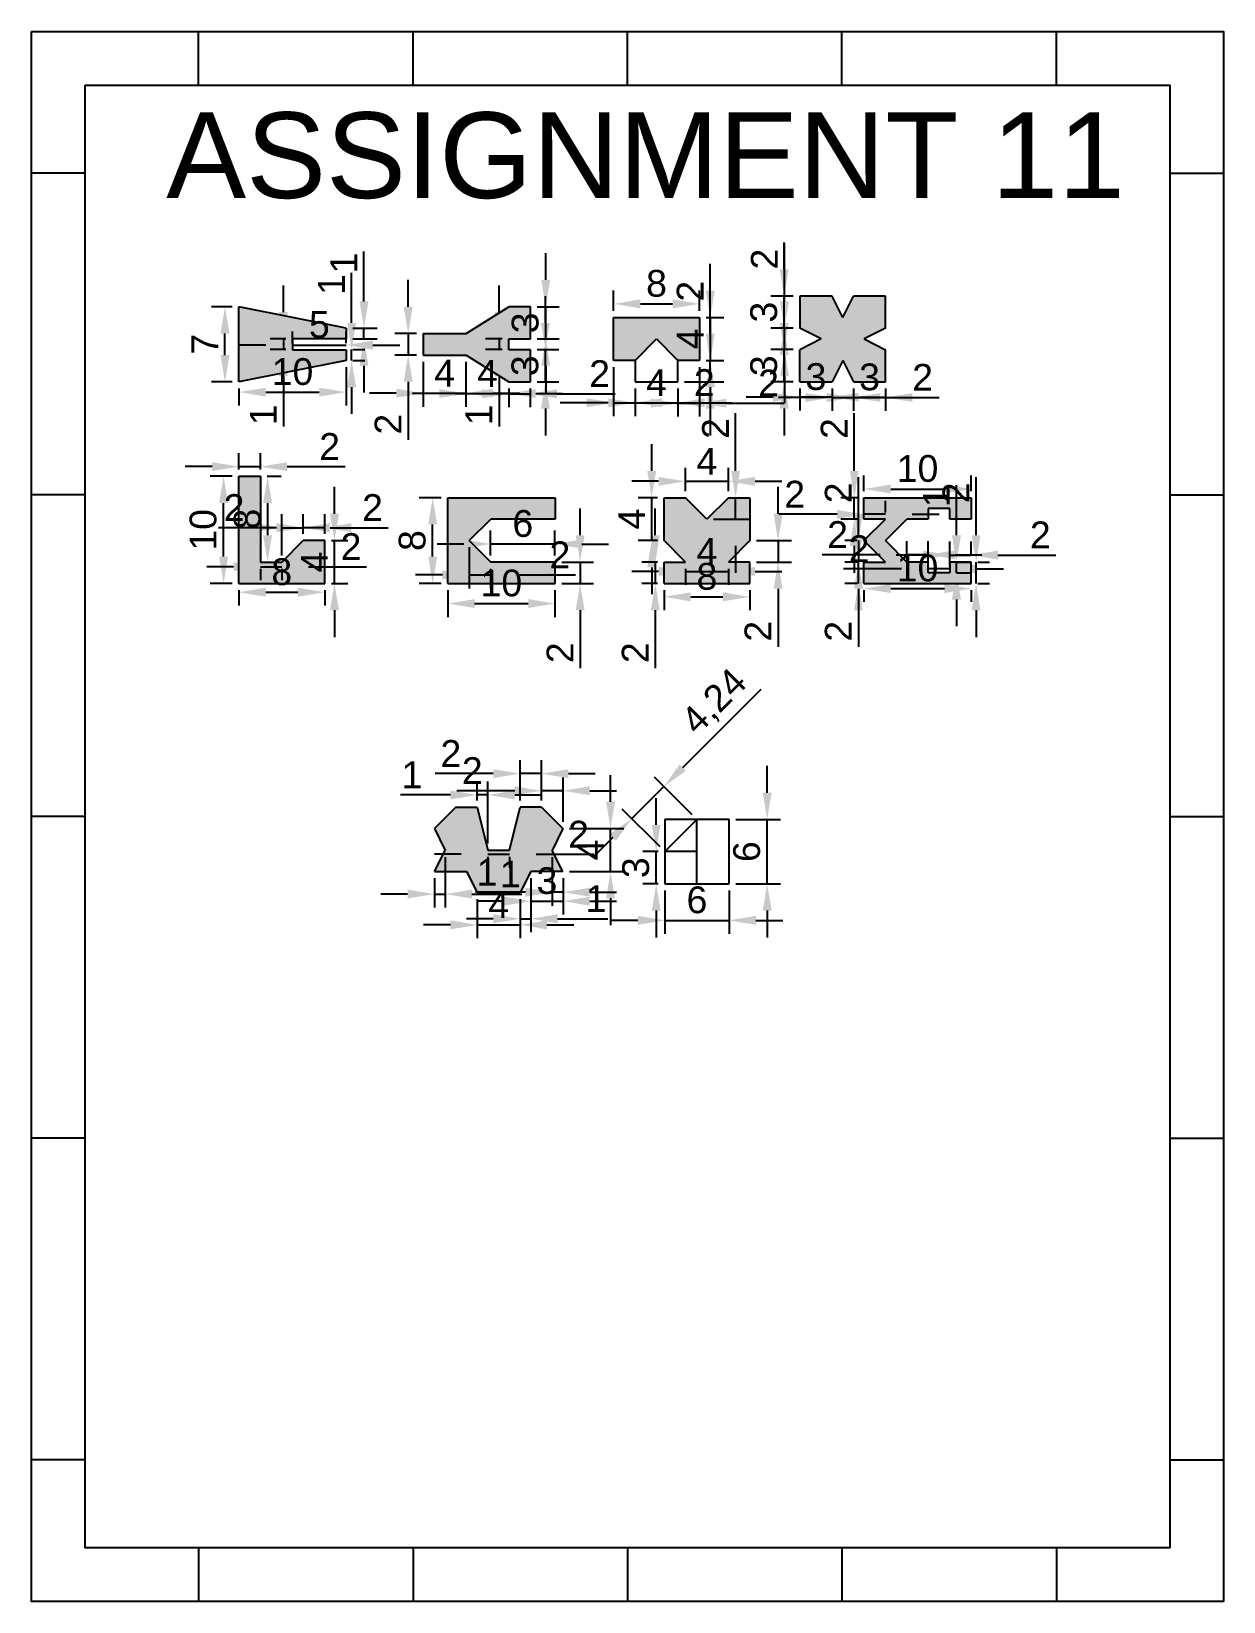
# Model space of a CAD drawing. Header units: millimetres. Extents: x 2695 to 2807, y 1181 to 1327.
import ezdxf

# ---------------------------------------------------------------- set-up
doc = ezdxf.new("R2010")
doc.units = ezdxf.units.MM
doc.styles.get("Standard").update_dxf_attribs({"font": 'arial.ttf'})
doc.dimstyles.new('ISO-25', dxfattribs={"dimtxt": 2.5, "dimasz": 2.5, "dimexe": 1.25, "dimexo": 0.625, "dimtad": 1, "dimtxsty": 'Standard', "dimcen": 2.5, "dimadec": 0, "dimazin": 0, "dimtfac": 1, "dimtmove": 0, "dimatfit": 3, "dimfxl": 1, "dimarcsym": 0})

msp = doc.modelspace()

# ---------------------------------------------------------------- texts
at = {"color": 133, "true_color": 0x7ad8d4}
msp.add_text('ASSIGNMENT 11', height=8, dxfattribs=at).set_placement((2707.931, 1311.511))

# ---------------------------------------------------------------- blocks, each defined once
blk = doc.blocks.new('*D3')
at = {"color": 0, "lineweight": -2, "transparency": 16777216}
for p, q in [((2714.09, 1285.56), (2712.03, 1285.56)), ((2713.28, 1278.06), (2713.28, 1283.06)), ((2714.09, 1275.56), (2712.03, 1275.56))]:
    blk.add_line(p, q, dxfattribs=at)
at = {"color": 0, "transparency": 16777216}
for points in [[(2712.87, 1283.06), (2713.7, 1283.06), (2713.28, 1285.56)], [(2712.87, 1278.06), (2713.7, 1278.06), (2713.28, 1275.56)]]:
    blk.add_solid(points, dxfattribs=at)
at = {"layer": 'Defpoints', "color": 0, "transparency": 16777216}
for p in [(2713.28, 1285.56), (2714.71, 1285.56), (2714.71, 1275.56)]:
    blk.add_point(p, dxfattribs=at)
at = {"color": 0, "transparency": 16777216, "insert": (2711.38, 1280.56), "char_height": 2.5, "attachment_point": 5, "rotation": 90}
blk.add_mtext('10', dxfattribs=at)
blk = doc.blocks.new('*D4')
at = {"color": 0, "lineweight": -2, "transparency": 16777216}
for p, q in [((2714.71, 1286.18), (2714.71, 1287.71)), ((2716.71, 1286.18), (2716.71, 1287.71)), ((2712.21, 1286.46), (2709.71, 1286.46)), ((2714.71, 1286.46), (2716.71, 1286.46)), ((2719.21, 1286.46), (2724.62, 1286.46))]:
    blk.add_line(p, q, dxfattribs=at)
at = {"color": 0, "transparency": 16777216}
for points in [[(2712.21, 1286.87), (2712.21, 1286.04), (2714.71, 1286.46)], [(2719.21, 1286.87), (2719.21, 1286.04), (2716.71, 1286.46)]]:
    blk.add_solid(points, dxfattribs=at)
at = {"layer": 'Defpoints', "color": 0, "transparency": 16777216}
for p in [(2716.71, 1286.46), (2714.71, 1285.56), (2716.71, 1285.56)]:
    blk.add_point(p, dxfattribs=at)
at = {"color": 0, "transparency": 16777216, "insert": (2723.17, 1288.34), "char_height": 2.5, "attachment_point": 5}
blk.add_mtext('2', dxfattribs=at)
blk = doc.blocks.new('*D5')
at = {"color": 0, "lineweight": -2, "transparency": 16777216}
for p, q in [((2717.34, 1285.56), (2718.64, 1285.56)), ((2717.39, 1283.06), (2717.39, 1280.06)), ((2717.34, 1277.56), (2718.64, 1277.56))]:
    blk.add_line(p, q, dxfattribs=at)
at = {"color": 0, "transparency": 16777216}
for points in [[(2716.97, 1283.06), (2717.8, 1283.06), (2717.39, 1285.56)], [(2716.97, 1280.06), (2717.8, 1280.06), (2717.39, 1277.56)]]:
    blk.add_solid(points, dxfattribs=at)
at = {"layer": 'Defpoints', "color": 0, "transparency": 16777216}
for p in [(2716.71, 1285.56), (2716.71, 1277.56), (2717.39, 1277.56)]:
    blk.add_point(p, dxfattribs=at)
at = {"color": 0, "transparency": 16777216, "insert": (2715.49, 1281.56), "char_height": 2.5, "attachment_point": 5, "rotation": 90}
blk.add_mtext('8', dxfattribs=at)
blk = doc.blocks.new('*D6')
at = {"color": 0, "lineweight": -2, "transparency": 16777216}
for p, q in [((2714.21, 1277.12), (2711.71, 1277.12)), ((2716.71, 1277.12), (2718.71, 1277.12)), ((2716.71, 1276.93), (2716.71, 1275.87)), ((2718.71, 1276.93), (2718.71, 1275.87)), ((2721.21, 1277.12), (2726.62, 1277.12))]:
    blk.add_line(p, q, dxfattribs=at)
at = {"color": 0, "transparency": 16777216}
for points in [[(2714.21, 1277.54), (2714.21, 1276.71), (2716.71, 1277.12)], [(2721.21, 1277.54), (2721.21, 1276.71), (2718.71, 1277.12)]]:
    blk.add_solid(points, dxfattribs=at)
at = {"layer": 'Defpoints', "color": 0, "transparency": 16777216}
for p in [(2716.71, 1277.56), (2718.71, 1277.56), (2718.71, 1277.12)]:
    blk.add_point(p, dxfattribs=at)
at = {"color": 0, "transparency": 16777216, "insert": (2725.17, 1279), "char_height": 2.5, "attachment_point": 5}
blk.add_mtext('2', dxfattribs=at)
blk = doc.blocks.new('*D7')
at = {"color": 0, "lineweight": -2, "transparency": 16777216}
for p, q in [((2718.71, 1278.18), (2718.71, 1282.01)), ((2720.71, 1280.18), (2720.71, 1282.01)), ((2716.21, 1280.76), (2713.71, 1280.76)), ((2718.71, 1280.76), (2720.71, 1280.76)), ((2723.21, 1280.76), (2728.62, 1280.76))]:
    blk.add_line(p, q, dxfattribs=at)
at = {"color": 0, "transparency": 16777216}
for points in [[(2716.21, 1281.18), (2716.21, 1280.34), (2718.71, 1280.76)], [(2723.21, 1281.18), (2723.21, 1280.34), (2720.71, 1280.76)]]:
    blk.add_solid(points, dxfattribs=at)
at = {"layer": 'Defpoints', "color": 0, "transparency": 16777216}
for p in [(2720.71, 1280.76), (2720.71, 1279.56), (2718.71, 1277.56)]:
    blk.add_point(p, dxfattribs=at)
at = {"color": 0, "transparency": 16777216, "insert": (2727.17, 1282.64), "char_height": 2.5, "attachment_point": 5}
blk.add_mtext('2', dxfattribs=at)
blk = doc.blocks.new('*D8')
at = {"color": 0, "lineweight": -2, "transparency": 16777216}
for p, q in [((2720.71, 1280.18), (2720.71, 1282.01)), ((2722.71, 1280.18), (2722.71, 1282.01)), ((2718.21, 1280.76), (2712.81, 1280.76)), ((2722.71, 1280.76), (2720.71, 1280.76)), ((2725.21, 1280.76), (2727.71, 1280.76))]:
    blk.add_line(p, q, dxfattribs=at)
at = {"color": 0, "transparency": 16777216}
for points in [[(2718.21, 1281.18), (2718.21, 1280.34), (2720.71, 1280.76)], [(2725.21, 1281.18), (2725.21, 1280.34), (2722.71, 1280.76)]]:
    blk.add_solid(points, dxfattribs=at)
at = {"layer": 'Defpoints', "color": 0, "transparency": 16777216}
for p in [(2720.71, 1280.76), (2720.71, 1279.56), (2722.71, 1279.56)]:
    blk.add_point(p, dxfattribs=at)
at = {"color": 0, "transparency": 16777216, "insert": (2714.26, 1282.64), "char_height": 2.5, "attachment_point": 5}
blk.add_mtext('2', dxfattribs=at)
blk = doc.blocks.new('*D9')
at = {"color": 0, "lineweight": -2, "transparency": 16777216}
for p, q in [((2723.62, 1282.06), (2723.62, 1284.56)), ((2723.34, 1279.56), (2724.87, 1279.56)), ((2723.62, 1275.56), (2723.62, 1279.56)), ((2723.34, 1275.56), (2724.87, 1275.56)), ((2723.62, 1273.06), (2723.62, 1270.56))]:
    blk.add_line(p, q, dxfattribs=at)
at = {"color": 0, "transparency": 16777216}
for points in [[(2723.21, 1282.06), (2724.04, 1282.06), (2723.62, 1279.56)], [(2723.21, 1273.06), (2724.04, 1273.06), (2723.62, 1275.56)]]:
    blk.add_solid(points, dxfattribs=at)
at = {"layer": 'Defpoints', "color": 0, "transparency": 16777216}
for p in [(2722.71, 1279.56), (2723.62, 1279.56), (2722.71, 1275.56)]:
    blk.add_point(p, dxfattribs=at)
at = {"color": 0, "transparency": 16777216, "insert": (2721.75, 1277.56), "char_height": 2.5, "attachment_point": 5, "rotation": 90}
blk.add_mtext('4', dxfattribs=at)
blk = doc.blocks.new('*D10')
at = {"color": 0, "lineweight": -2, "transparency": 16777216}
for p, q in [((2714.71, 1274.93), (2714.71, 1273.49)), ((2717.21, 1274.74), (2720.21, 1274.74)), ((2722.71, 1274.93), (2722.71, 1273.49))]:
    blk.add_line(p, q, dxfattribs=at)
at = {"color": 0, "transparency": 16777216}
for points in [[(2717.21, 1275.16), (2717.21, 1274.32), (2714.71, 1274.74)], [(2720.21, 1275.16), (2720.21, 1274.32), (2722.71, 1274.74)]]:
    blk.add_solid(points, dxfattribs=at)
at = {"layer": 'Defpoints', "color": 0, "transparency": 16777216}
for p in [(2714.71, 1275.56), (2722.71, 1275.56), (2722.71, 1274.74)]:
    blk.add_point(p, dxfattribs=at)
at = {"color": 0, "transparency": 16777216, "insert": (2718.71, 1276.64), "char_height": 2.5, "attachment_point": 5}
blk.add_mtext('8', dxfattribs=at)
blk = doc.blocks.new('*D11')
at = {"color": 0, "lineweight": -2, "transparency": 16777216}
for p, q in [((2733.57, 1283.56), (2731.53, 1283.56)), ((2732.78, 1278.06), (2732.78, 1281.06)), ((2733.57, 1275.56), (2731.53, 1275.56))]:
    blk.add_line(p, q, dxfattribs=at)
at = {"color": 0, "transparency": 16777216}
for points in [[(2732.37, 1281.06), (2733.2, 1281.06), (2732.78, 1283.56)], [(2732.37, 1278.06), (2733.2, 1278.06), (2732.78, 1275.56)]]:
    blk.add_solid(points, dxfattribs=at)
at = {"layer": 'Defpoints', "color": 0, "transparency": 16777216}
for p in [(2732.78, 1283.56), (2734.19, 1283.56), (2734.19, 1275.56)]:
    blk.add_point(p, dxfattribs=at)
at = {"color": 0, "transparency": 16777216, "insert": (2730.88, 1279.56), "char_height": 2.5, "attachment_point": 5, "rotation": 90}
blk.add_mtext('8', dxfattribs=at)
blk = doc.blocks.new('*D12')
at = {"color": 0, "lineweight": -2, "transparency": 16777216}
for p, q in [((2734.19, 1274.93), (2734.19, 1272.43)), ((2744.19, 1274.93), (2744.19, 1272.43)), ((2736.69, 1273.68), (2741.69, 1273.68))]:
    blk.add_line(p, q, dxfattribs=at)
at = {"color": 0, "transparency": 16777216}
for points in [[(2736.69, 1274.1), (2736.69, 1273.27), (2734.19, 1273.68)], [(2741.69, 1274.1), (2741.69, 1273.27), (2744.19, 1273.68)]]:
    blk.add_solid(points, dxfattribs=at)
at = {"layer": 'Defpoints', "color": 0, "transparency": 16777216}
for p in [(2734.19, 1275.56), (2744.19, 1275.56), (2744.19, 1273.68)]:
    blk.add_point(p, dxfattribs=at)
at = {"color": 0, "transparency": 16777216, "insert": (2739.19, 1275.59), "char_height": 2.5, "attachment_point": 5}
blk.add_mtext('10', dxfattribs=at)
blk = doc.blocks.new('*D13')
at = {"color": 0, "lineweight": -2, "transparency": 16777216}
for p, q in [((2746.54, 1280.06), (2746.54, 1282.56)), ((2744.82, 1277.56), (2747.79, 1277.56)), ((2746.54, 1277.56), (2746.54, 1275.56)), ((2744.82, 1275.56), (2747.79, 1275.56)), ((2746.54, 1273.06), (2746.54, 1267.65))]:
    blk.add_line(p, q, dxfattribs=at)
at = {"color": 0, "transparency": 16777216}
for points in [[(2746.12, 1280.06), (2746.95, 1280.06), (2746.54, 1277.56)], [(2746.12, 1273.06), (2746.95, 1273.06), (2746.54, 1275.56)]]:
    blk.add_solid(points, dxfattribs=at)
at = {"layer": 'Defpoints', "color": 0, "transparency": 16777216}
for p in [(2744.19, 1277.56), (2744.19, 1275.56), (2746.54, 1275.56)]:
    blk.add_point(p, dxfattribs=at)
at = {"color": 0, "transparency": 16777216, "insert": (2744.66, 1269.1), "char_height": 2.5, "attachment_point": 5, "rotation": 90}
blk.add_mtext('2', dxfattribs=at)
blk = doc.blocks.new('*D14')
at = {"color": 0, "lineweight": -2, "transparency": 16777216}
for p, q in [((2738.19, 1278.18), (2738.19, 1280.49)), ((2744.19, 1278.18), (2744.19, 1280.49)), ((2735.69, 1279.24), (2733.19, 1279.24)), ((2744.19, 1279.24), (2738.19, 1279.24)), ((2746.69, 1279.24), (2749.19, 1279.24))]:
    blk.add_line(p, q, dxfattribs=at)
at = {"color": 0, "transparency": 16777216}
for points in [[(2735.69, 1279.66), (2735.69, 1278.82), (2738.19, 1279.24)], [(2746.69, 1279.66), (2746.69, 1278.82), (2744.19, 1279.24)]]:
    blk.add_solid(points, dxfattribs=at)
at = {"layer": 'Defpoints', "color": 0, "transparency": 16777216}
for p in [(2738.19, 1279.24), (2738.19, 1277.56), (2744.19, 1277.56)]:
    blk.add_point(p, dxfattribs=at)
at = {"color": 0, "transparency": 16777216, "insert": (2741.19, 1281.14), "char_height": 2.5, "attachment_point": 5}
blk.add_mtext('6', dxfattribs=at)
blk = doc.blocks.new('*D15')
at = {"color": 0, "lineweight": -2, "transparency": 16777216}
for p, q in [((2736.19, 1278.93), (2736.19, 1275.1)), ((2733.69, 1276.35), (2731.19, 1276.35)), ((2736.19, 1276.35), (2738.19, 1276.35)), ((2738.19, 1276.93), (2738.19, 1275.1)), ((2740.69, 1276.35), (2746.1, 1276.35))]:
    blk.add_line(p, q, dxfattribs=at)
at = {"color": 0, "transparency": 16777216}
for points in [[(2733.69, 1276.77), (2733.69, 1275.93), (2736.19, 1276.35)], [(2740.69, 1276.77), (2740.69, 1275.93), (2738.19, 1276.35)]]:
    blk.add_solid(points, dxfattribs=at)
at = {"layer": 'Defpoints', "color": 0, "transparency": 16777216}
for p in [(2736.19, 1279.56), (2738.19, 1277.56), (2738.19, 1276.35)]:
    blk.add_point(p, dxfattribs=at)
at = {"color": 0, "transparency": 16777216, "insert": (2744.65, 1278.23), "char_height": 2.5, "attachment_point": 5}
blk.add_mtext('2', dxfattribs=at)
blk = doc.blocks.new('*D16')
at = {"color": 0, "lineweight": -2, "transparency": 16777216}
for p, q in [((2754.36, 1274.93), (2754.36, 1273.06)), ((2762.36, 1274.93), (2762.36, 1273.06)), ((2756.86, 1274.31), (2759.86, 1274.31))]:
    blk.add_line(p, q, dxfattribs=at)
at = {"color": 0, "transparency": 16777216}
for points in [[(2756.86, 1274.73), (2756.86, 1273.89), (2754.36, 1274.31)], [(2759.86, 1274.73), (2759.86, 1273.89), (2762.36, 1274.31)]]:
    blk.add_solid(points, dxfattribs=at)
at = {"layer": 'Defpoints', "color": 0, "transparency": 16777216}
for p in [(2754.36, 1275.56), (2762.36, 1275.56), (2762.36, 1274.31)]:
    blk.add_point(p, dxfattribs=at)
at = {"color": 0, "transparency": 16777216, "insert": (2758.36, 1276.21), "char_height": 2.5, "attachment_point": 5}
blk.add_mtext('8', dxfattribs=at)
blk = doc.blocks.new('*D17')
at = {"color": 0, "lineweight": -2, "transparency": 16777216}
for p, q in [((2753.86, 1276.68), (2751.36, 1276.68)), ((2756.36, 1276.93), (2756.36, 1275.43)), ((2756.36, 1276.68), (2760.36, 1276.68)), ((2760.36, 1276.93), (2760.36, 1275.43)), ((2762.86, 1276.68), (2765.36, 1276.68))]:
    blk.add_line(p, q, dxfattribs=at)
at = {"color": 0, "transparency": 16777216}
for points in [[(2753.86, 1277.1), (2753.86, 1276.26), (2756.36, 1276.68)], [(2762.86, 1277.1), (2762.86, 1276.26), (2760.36, 1276.68)]]:
    blk.add_solid(points, dxfattribs=at)
at = {"layer": 'Defpoints', "color": 0, "transparency": 16777216}
for p in [(2756.36, 1277.56), (2760.36, 1277.56), (2760.36, 1276.68)]:
    blk.add_point(p, dxfattribs=at)
at = {"color": 0, "transparency": 16777216, "insert": (2758.36, 1278.55), "char_height": 2.5, "attachment_point": 5}
blk.add_mtext('4', dxfattribs=at)
blk = doc.blocks.new('*D18')
at = {"color": 0, "lineweight": -2, "transparency": 16777216}
for p, q in [((2756.36, 1284.18), (2756.36, 1286.34)), ((2760.36, 1284.18), (2760.36, 1286.34)), ((2753.86, 1285.09), (2751.36, 1285.09)), ((2756.36, 1285.09), (2760.36, 1285.09)), ((2762.86, 1285.09), (2765.36, 1285.09))]:
    blk.add_line(p, q, dxfattribs=at)
at = {"color": 0, "transparency": 16777216}
for points in [[(2753.86, 1285.5), (2753.86, 1284.67), (2756.36, 1285.09)], [(2762.86, 1285.5), (2762.86, 1284.67), (2760.36, 1285.09)]]:
    blk.add_solid(points, dxfattribs=at)
at = {"layer": 'Defpoints', "color": 0, "transparency": 16777216}
for p in [(2760.36, 1285.09), (2756.36, 1283.56), (2760.36, 1283.56)]:
    blk.add_point(p, dxfattribs=at)
at = {"color": 0, "transparency": 16777216, "insert": (2758.36, 1286.96), "char_height": 2.5, "attachment_point": 5}
blk.add_mtext('4', dxfattribs=at)
blk = doc.blocks.new('*D19')
at = {"color": 0, "lineweight": -2, "transparency": 16777216}
for p, q in [((2761.04, 1286.06), (2761.04, 1291.46)), ((2760.99, 1283.56), (2762.29, 1283.56)), ((2761.04, 1281.56), (2761.04, 1283.56)), ((2758.99, 1281.56), (2762.29, 1281.56)), ((2761.04, 1279.06), (2761.04, 1276.56))]:
    blk.add_line(p, q, dxfattribs=at)
at = {"color": 0, "transparency": 16777216}
for points in [[(2760.62, 1286.06), (2761.45, 1286.06), (2761.04, 1283.56)], [(2760.62, 1279.06), (2761.45, 1279.06), (2761.04, 1281.56)]]:
    blk.add_solid(points, dxfattribs=at)
at = {"layer": 'Defpoints', "color": 0, "transparency": 16777216}
for p in [(2760.36, 1283.56), (2761.04, 1283.56), (2758.36, 1281.56)]:
    blk.add_point(p, dxfattribs=at)
at = {"color": 0, "transparency": 16777216, "insert": (2759.16, 1290.01), "char_height": 2.5, "attachment_point": 5, "rotation": 90}
blk.add_mtext('2', dxfattribs=at)
blk = doc.blocks.new('*D20')
at = {"color": 0, "lineweight": -2, "transparency": 16777216}
for p, q in [((2765, 1282.06), (2765, 1284.56)), ((2762.99, 1279.56), (2766.25, 1279.56)), ((2765, 1279.56), (2765, 1277.56)), ((2762.99, 1277.56), (2766.25, 1277.56)), ((2765, 1275.06), (2765, 1269.65))]:
    blk.add_line(p, q, dxfattribs=at)
at = {"color": 0, "transparency": 16777216}
for points in [[(2764.59, 1282.06), (2765.42, 1282.06), (2765, 1279.56)], [(2764.59, 1275.06), (2765.42, 1275.06), (2765, 1277.56)]]:
    blk.add_solid(points, dxfattribs=at)
at = {"layer": 'Defpoints', "color": 0, "transparency": 16777216}
for p in [(2762.36, 1279.56), (2762.36, 1277.56), (2765, 1277.56)]:
    blk.add_point(p, dxfattribs=at)
at = {"color": 0, "transparency": 16777216, "insert": (2763.12, 1271.1), "char_height": 2.5, "attachment_point": 5, "rotation": 90}
blk.add_mtext('2', dxfattribs=at)
blk = doc.blocks.new('*D21')
at = {"color": 0, "lineweight": -2, "transparency": 16777216}
for p, q in [((2753.21, 1286.06), (2753.21, 1288.56)), ((2753.74, 1283.56), (2751.96, 1283.56)), ((2753.21, 1279.56), (2753.21, 1283.56)), ((2753.74, 1279.56), (2751.96, 1279.56)), ((2753.21, 1277.06), (2753.21, 1274.56))]:
    blk.add_line(p, q, dxfattribs=at)
at = {"color": 0, "transparency": 16777216}
for points in [[(2752.8, 1286.06), (2753.63, 1286.06), (2753.21, 1283.56)], [(2752.8, 1277.06), (2753.63, 1277.06), (2753.21, 1279.56)]]:
    blk.add_solid(points, dxfattribs=at)
at = {"layer": 'Defpoints', "color": 0, "transparency": 16777216}
for p in [(2753.21, 1283.56), (2754.36, 1283.56), (2754.36, 1279.56)]:
    blk.add_point(p, dxfattribs=at)
at = {"color": 0, "transparency": 16777216, "insert": (2751.34, 1281.56), "char_height": 2.5, "attachment_point": 5, "rotation": 90}
blk.add_mtext('4', dxfattribs=at)
blk = doc.blocks.new('*D22')
at = {"color": 0, "lineweight": -2, "transparency": 16777216}
for p, q in [((2753.55, 1280.06), (2753.55, 1282.56)), ((2753.74, 1277.56), (2752.3, 1277.56)), ((2753.55, 1277.56), (2753.55, 1275.56)), ((2753.74, 1275.56), (2752.3, 1275.56)), ((2753.55, 1273.06), (2753.55, 1267.65))]:
    blk.add_line(p, q, dxfattribs=at)
at = {"color": 0, "transparency": 16777216}
for points in [[(2753.13, 1280.06), (2753.96, 1280.06), (2753.55, 1277.56)], [(2753.13, 1273.06), (2753.96, 1273.06), (2753.55, 1275.56)]]:
    blk.add_solid(points, dxfattribs=at)
at = {"layer": 'Defpoints', "color": 0, "transparency": 16777216}
for p in [(2754.36, 1277.56), (2753.55, 1275.56), (2754.36, 1275.56)]:
    blk.add_point(p, dxfattribs=at)
at = {"color": 0, "transparency": 16777216, "insert": (2751.67, 1269.1), "char_height": 2.5, "attachment_point": 5, "rotation": 90}
blk.add_mtext('2', dxfattribs=at)
blk = doc.blocks.new('*D23')
at = {"color": 0, "lineweight": -2, "transparency": 16777216}
for p, q in [((2772.11, 1286.06), (2772.11, 1291.46)), ((2772.38, 1283.56), (2770.86, 1283.56)), ((2772.11, 1281.56), (2772.11, 1283.56)), ((2772.38, 1281.56), (2770.86, 1281.56)), ((2772.11, 1279.06), (2772.11, 1276.56))]:
    blk.add_line(p, q, dxfattribs=at)
at = {"color": 0, "transparency": 16777216}
for points in [[(2771.69, 1286.06), (2772.52, 1286.06), (2772.11, 1283.56)], [(2771.69, 1279.06), (2772.52, 1279.06), (2772.11, 1281.56)]]:
    blk.add_solid(points, dxfattribs=at)
at = {"layer": 'Defpoints', "color": 0, "transparency": 16777216}
for p in [(2772.11, 1283.56), (2773.01, 1283.56), (2773.01, 1281.56)]:
    blk.add_point(p, dxfattribs=at)
at = {"color": 0, "transparency": 16777216, "insert": (2770.23, 1290.01), "char_height": 2.5, "attachment_point": 5, "rotation": 90}
blk.add_mtext('2', dxfattribs=at)
blk = doc.blocks.new('*D24')
at = {"color": 0, "lineweight": -2, "transparency": 16777216}
for p, q in [((2773.01, 1282.18), (2773.01, 1283.26)), ((2775.01, 1282.18), (2775.01, 1283.26)), ((2770.51, 1282.01), (2765.1, 1282.01)), ((2775.01, 1282.01), (2773.01, 1282.01)), ((2777.51, 1282.01), (2780.01, 1282.01))]:
    blk.add_line(p, q, dxfattribs=at)
at = {"color": 0, "transparency": 16777216}
for points in [[(2770.51, 1282.42), (2770.51, 1281.59), (2773.01, 1282.01)], [(2777.51, 1282.42), (2777.51, 1281.59), (2775.01, 1282.01)]]:
    blk.add_solid(points, dxfattribs=at)
at = {"layer": 'Defpoints', "color": 0, "transparency": 16777216}
for p in [(2773.01, 1282.01), (2773.01, 1281.56), (2775.01, 1281.56)]:
    blk.add_point(p, dxfattribs=at)
at = {"color": 0, "transparency": 16777216, "insert": (2766.55, 1283.89), "char_height": 2.5, "attachment_point": 5}
blk.add_mtext('2', dxfattribs=at)
blk = doc.blocks.new('*D25')
at = {"color": 0, "lineweight": -2, "transparency": 16777216}
for p, q in [((2773.01, 1284.18), (2773.01, 1285.62)), ((2783.01, 1284.18), (2783.01, 1285.62)), ((2775.51, 1284.37), (2780.51, 1284.37))]:
    blk.add_line(p, q, dxfattribs=at)
at = {"color": 0, "transparency": 16777216}
for points in [[(2775.51, 1284.79), (2775.51, 1283.95), (2773.01, 1284.37)], [(2780.51, 1284.79), (2780.51, 1283.95), (2783.01, 1284.37)]]:
    blk.add_solid(points, dxfattribs=at)
at = {"layer": 'Defpoints', "color": 0, "transparency": 16777216}
for p in [(2773.01, 1283.56), (2783.01, 1284.37), (2783.01, 1283.56)]:
    blk.add_point(p, dxfattribs=at)
at = {"color": 0, "transparency": 16777216, "insert": (2778.01, 1286.27), "char_height": 2.5, "attachment_point": 5}
blk.add_mtext('10', dxfattribs=at)
blk = doc.blocks.new('*D26')
at = {"color": 0, "lineweight": -2, "transparency": 16777216}
for p, q in [((2777.01, 1278.18), (2777.01, 1279.49)), ((2779.01, 1278.18), (2779.01, 1279.49)), ((2774.51, 1278.24), (2769.1, 1278.24)), ((2779.01, 1278.24), (2777.01, 1278.24)), ((2781.51, 1278.24), (2784.01, 1278.24))]:
    blk.add_line(p, q, dxfattribs=at)
at = {"color": 0, "transparency": 16777216}
for points in [[(2774.51, 1278.65), (2774.51, 1277.82), (2777.01, 1278.24)], [(2781.51, 1278.65), (2781.51, 1277.82), (2779.01, 1278.24)]]:
    blk.add_solid(points, dxfattribs=at)
at = {"layer": 'Defpoints', "color": 0, "transparency": 16777216}
for p in [(2777.01, 1278.24), (2777.01, 1277.56), (2779.01, 1277.56)]:
    blk.add_point(p, dxfattribs=at)
at = {"color": 0, "transparency": 16777216, "insert": (2770.55, 1280.12), "char_height": 2.5, "attachment_point": 5}
blk.add_mtext('2', dxfattribs=at)
blk = doc.blocks.new('*D27')
at = {"color": 0, "lineweight": -2, "transparency": 16777216}
for p, q in [((2779.01, 1277.18), (2779.01, 1278.17)), ((2781.01, 1277.18), (2781.01, 1278.17)), ((2776.51, 1276.92), (2771.1, 1276.92)), ((2781.01, 1276.92), (2779.01, 1276.92)), ((2783.51, 1276.92), (2786.01, 1276.92))]:
    blk.add_line(p, q, dxfattribs=at)
at = {"color": 0, "transparency": 16777216}
for points in [[(2776.51, 1277.34), (2776.51, 1276.5), (2779.01, 1276.92)], [(2783.51, 1277.34), (2783.51, 1276.5), (2781.01, 1276.92)]]:
    blk.add_solid(points, dxfattribs=at)
at = {"layer": 'Defpoints', "color": 0, "transparency": 16777216}
for p in [(2779.01, 1276.92), (2779.01, 1276.56), (2781.01, 1276.56)]:
    blk.add_point(p, dxfattribs=at)
at = {"color": 0, "transparency": 16777216, "insert": (2772.55, 1278.8), "char_height": 2.5, "attachment_point": 5}
blk.add_mtext('2', dxfattribs=at)
blk = doc.blocks.new('*D28')
at = {"color": 0, "lineweight": -2, "transparency": 16777216}
for p, q in [((2781.64, 1280.06), (2781.64, 1284.73)), ((2781.63, 1277.56), (2782.89, 1277.56)), ((2781.64, 1276.56), (2781.64, 1277.56)), ((2781.63, 1276.56), (2782.89, 1276.56)), ((2781.64, 1274.06), (2781.64, 1271.56))]:
    blk.add_line(p, q, dxfattribs=at)
at = {"color": 0, "transparency": 16777216}
for points in [[(2781.22, 1280.06), (2782.06, 1280.06), (2781.64, 1277.56)], [(2781.22, 1274.06), (2782.06, 1274.06), (2781.64, 1276.56)]]:
    blk.add_solid(points, dxfattribs=at)
at = {"layer": 'Defpoints', "color": 0, "transparency": 16777216}
for p in [(2781.01, 1277.56), (2781.64, 1277.56), (2781.01, 1276.56)]:
    blk.add_point(p, dxfattribs=at)
at = {"color": 0, "transparency": 16777216, "insert": (2779.76, 1283.64), "char_height": 2.5, "attachment_point": 5, "rotation": 90}
blk.add_mtext('1', dxfattribs=at)
blk = doc.blocks.new('*D1')
at = {"color": 0, "lineweight": -2, "transparency": 16777216}
for p, q in [((2781.01, 1278.18), (2781.01, 1279.46)), ((2783.01, 1278.18), (2783.01, 1279.46)), ((2778.51, 1278.21), (2776.01, 1278.21)), ((2781.01, 1278.21), (2783.01, 1278.21)), ((2785.51, 1278.21), (2790.91, 1278.21))]:
    blk.add_line(p, q, dxfattribs=at)
at = {"color": 0, "transparency": 16777216}
for points in [[(2778.51, 1278.62), (2778.51, 1277.79), (2781.01, 1278.21)], [(2785.51, 1278.62), (2785.51, 1277.79), (2783.01, 1278.21)]]:
    blk.add_solid(points, dxfattribs=at)
at = {"layer": 'Defpoints', "color": 0, "transparency": 16777216}
for p in [(2781.01, 1277.56), (2783.01, 1278.21), (2783.01, 1277.56)]:
    blk.add_point(p, dxfattribs=at)
at = {"color": 0, "transparency": 16777216, "insert": (2789.46, 1280.09), "char_height": 2.5, "attachment_point": 5}
blk.add_mtext('2', dxfattribs=at)
blk = doc.blocks.new('*D29')
at = {"color": 0, "lineweight": -2, "transparency": 16777216}
for p, q in [((2783.47, 1280.06), (2783.47, 1285.46)), ((2783.47, 1275.56), (2783.47, 1277.56)), ((2783.63, 1277.56), (2784.72, 1277.56)), ((2783.63, 1275.56), (2784.72, 1275.56)), ((2783.47, 1273.06), (2783.47, 1270.56))]:
    blk.add_line(p, q, dxfattribs=at)
at = {"color": 0, "transparency": 16777216}
for points in [[(2783.05, 1280.06), (2783.88, 1280.06), (2783.47, 1277.56)], [(2783.05, 1273.06), (2783.88, 1273.06), (2783.47, 1275.56)]]:
    blk.add_solid(points, dxfattribs=at)
at = {"layer": 'Defpoints', "color": 0, "transparency": 16777216}
for p in [(2783.01, 1277.56), (2783.47, 1277.56), (2783.01, 1275.56)]:
    blk.add_point(p, dxfattribs=at)
at = {"color": 0, "transparency": 16777216, "insert": (2781.59, 1284.01), "char_height": 2.5, "attachment_point": 5, "rotation": 90}
blk.add_mtext('2', dxfattribs=at)
blk = doc.blocks.new('*D30')
at = {"color": 0, "lineweight": -2, "transparency": 16777216}
for p, q in [((2773.01, 1274.93), (2773.01, 1273.83)), ((2775.51, 1275.08), (2780.51, 1275.08)), ((2783.01, 1274.93), (2783.01, 1273.83))]:
    blk.add_line(p, q, dxfattribs=at)
at = {"color": 0, "transparency": 16777216}
for points in [[(2775.51, 1275.49), (2775.51, 1274.66), (2773.01, 1275.08)], [(2780.51, 1275.49), (2780.51, 1274.66), (2783.01, 1275.08)]]:
    blk.add_solid(points, dxfattribs=at)
at = {"layer": 'Defpoints', "color": 0, "transparency": 16777216}
for p in [(2773.01, 1275.56), (2783.01, 1275.56), (2783.01, 1275.08)]:
    blk.add_point(p, dxfattribs=at)
at = {"color": 0, "transparency": 16777216, "insert": (2778.01, 1276.98), "char_height": 2.5, "attachment_point": 5}
blk.add_mtext('10', dxfattribs=at)
blk = doc.blocks.new('*D31')
at = {"color": 0, "lineweight": -2, "transparency": 16777216}
for p, q in [((2772.49, 1280.06), (2772.49, 1285.46)), ((2772.38, 1277.56), (2771.24, 1277.56)), ((2772.49, 1275.56), (2772.49, 1277.56)), ((2772.38, 1275.56), (2771.24, 1275.56)), ((2772.49, 1273.06), (2772.49, 1270.56))]:
    blk.add_line(p, q, dxfattribs=at)
at = {"color": 0, "transparency": 16777216}
for points in [[(2772.08, 1280.06), (2772.91, 1280.06), (2772.49, 1277.56)], [(2772.08, 1273.06), (2772.91, 1273.06), (2772.49, 1275.56)]]:
    blk.add_solid(points, dxfattribs=at)
at = {"layer": 'Defpoints', "color": 0, "transparency": 16777216}
for p in [(2772.49, 1277.56), (2773.01, 1277.56), (2773.01, 1275.56)]:
    blk.add_point(p, dxfattribs=at)
at = {"color": 0, "transparency": 16777216, "insert": (2770.61, 1284.01), "char_height": 2.5, "attachment_point": 5, "rotation": 90}
blk.add_mtext('2', dxfattribs=at)
blk = doc.blocks.new('*D32')
at = {"color": 0, "lineweight": -2, "transparency": 16777216}
for p, q in [((2772.49, 1282.06), (2772.49, 1284.56)), ((2772.38, 1279.56), (2771.24, 1279.56)), ((2772.49, 1279.56), (2772.49, 1277.56)), ((2772.38, 1277.56), (2771.24, 1277.56)), ((2772.49, 1275.06), (2772.49, 1269.65))]:
    blk.add_line(p, q, dxfattribs=at)
at = {"color": 0, "transparency": 16777216}
for points in [[(2772.08, 1282.06), (2772.91, 1282.06), (2772.49, 1279.56)], [(2772.08, 1275.06), (2772.91, 1275.06), (2772.49, 1277.56)]]:
    blk.add_solid(points, dxfattribs=at)
at = {"layer": 'Defpoints', "color": 0, "transparency": 16777216}
for p in [(2773.01, 1279.56), (2772.49, 1277.56), (2773.01, 1277.56)]:
    blk.add_point(p, dxfattribs=at)
at = {"color": 0, "transparency": 16777216, "insert": (2770.61, 1271.1), "char_height": 2.5, "attachment_point": 5, "rotation": 90}
blk.add_mtext('2', dxfattribs=at)
blk = doc.blocks.new('*D33')
at = {"color": 0, "lineweight": -2, "transparency": 16777216}
for p, q in [((2714.09, 1301.37), (2712.16, 1301.37)), ((2713.41, 1296.87), (2713.41, 1298.87)), ((2714.09, 1294.37), (2712.16, 1294.37))]:
    blk.add_line(p, q, dxfattribs=at)
at = {"color": 0, "transparency": 16777216}
for points in [[(2712.99, 1298.87), (2713.83, 1298.87), (2713.41, 1301.37)], [(2712.99, 1296.87), (2713.83, 1296.87), (2713.41, 1294.37)]]:
    blk.add_solid(points, dxfattribs=at)
at = {"layer": 'Defpoints', "color": 0, "transparency": 16777216}
for p in [(2713.41, 1301.37), (2714.71, 1301.37), (2714.71, 1294.37)]:
    blk.add_point(p, dxfattribs=at)
at = {"color": 0, "transparency": 16777216, "insert": (2711.53, 1297.87), "char_height": 2.5, "attachment_point": 5, "rotation": 90}
blk.add_mtext('7', dxfattribs=at)
blk = doc.blocks.new('*D34')
at = {"color": 0, "lineweight": -2, "transparency": 16777216}
for p, q in [((2724.71, 1295.74), (2724.71, 1292.16)), ((2714.71, 1293.74), (2714.71, 1292.16)), ((2717.21, 1293.41), (2722.21, 1293.41))]:
    blk.add_line(p, q, dxfattribs=at)
at = {"color": 0, "transparency": 16777216}
for points in [[(2717.21, 1293.82), (2717.21, 1292.99), (2714.71, 1293.41)], [(2722.21, 1293.82), (2722.21, 1292.99), (2724.71, 1293.41)]]:
    blk.add_solid(points, dxfattribs=at)
at = {"layer": 'Defpoints', "color": 0, "transparency": 16777216}
for p in [(2724.71, 1296.37), (2714.71, 1294.37), (2724.71, 1293.41)]:
    blk.add_point(p, dxfattribs=at)
at = {"color": 0, "transparency": 16777216, "insert": (2719.71, 1295.31), "char_height": 2.5, "attachment_point": 5}
blk.add_mtext('10', dxfattribs=at)
blk = doc.blocks.new('*D35')
at = {"color": 0, "lineweight": -2, "transparency": 16777216}
for p, q in [((2725.22, 1299.87), (2725.22, 1304.54)), ((2725.22, 1296.37), (2725.22, 1297.37)), ((2725.34, 1297.37), (2726.47, 1297.37)), ((2725.34, 1296.37), (2726.47, 1296.37)), ((2725.22, 1293.87), (2725.22, 1291.37))]:
    blk.add_line(p, q, dxfattribs=at)
at = {"color": 0, "transparency": 16777216}
for points in [[(2724.81, 1299.87), (2725.64, 1299.87), (2725.22, 1297.37)], [(2724.81, 1293.87), (2725.64, 1293.87), (2725.22, 1296.37)]]:
    blk.add_solid(points, dxfattribs=at)
at = {"layer": 'Defpoints', "color": 0, "transparency": 16777216}
for p in [(2724.71, 1297.37), (2724.71, 1296.37), (2725.22, 1297.37)]:
    blk.add_point(p, dxfattribs=at)
at = {"color": 0, "transparency": 16777216, "insert": (2723.34, 1303.45), "char_height": 2.5, "attachment_point": 5, "rotation": 90}
blk.add_mtext('1', dxfattribs=at)
blk = doc.blocks.new('*D36')
at = {"color": 0, "lineweight": -2, "transparency": 16777216}
for p, q in [((2726.37, 1301.87), (2726.37, 1306.54)), ((2725.34, 1299.37), (2727.62, 1299.37)), ((2726.37, 1298.37), (2726.37, 1299.37)), ((2725.34, 1298.37), (2727.62, 1298.37)), ((2726.37, 1295.87), (2726.37, 1293.37))]:
    blk.add_line(p, q, dxfattribs=at)
at = {"color": 0, "transparency": 16777216}
for points in [[(2725.96, 1301.87), (2726.79, 1301.87), (2726.37, 1299.37)], [(2725.96, 1295.87), (2726.79, 1295.87), (2726.37, 1298.37)]]:
    blk.add_solid(points, dxfattribs=at)
at = {"layer": 'Defpoints', "color": 0, "transparency": 16777216}
for p in [(2724.71, 1299.37), (2726.37, 1299.37), (2724.71, 1298.37)]:
    blk.add_point(p, dxfattribs=at)
at = {"color": 0, "transparency": 16777216, "insert": (2724.49, 1305.45), "char_height": 2.5, "attachment_point": 5, "rotation": 90}
blk.add_mtext('1', dxfattribs=at)
blk = doc.blocks.new('*D37')
at = {"color": 0, "lineweight": -2, "transparency": 16777216}
for p, q in [((2719.71, 1297.99), (2719.71, 1299.05)), ((2724.71, 1297.99), (2724.71, 1299.05)), ((2717.21, 1297.8), (2714.71, 1297.8)), ((2719.71, 1297.8), (2724.71, 1297.8)), ((2727.21, 1297.8), (2729.71, 1297.8))]:
    blk.add_line(p, q, dxfattribs=at)
at = {"color": 0, "transparency": 16777216}
for points in [[(2717.21, 1298.22), (2717.21, 1297.38), (2719.71, 1297.8)], [(2727.21, 1298.22), (2727.21, 1297.38), (2724.71, 1297.8)]]:
    blk.add_solid(points, dxfattribs=at)
at = {"layer": 'Defpoints', "color": 0, "transparency": 16777216}
for p in [(2719.71, 1297.37), (2724.71, 1297.8), (2724.71, 1297.37)]:
    blk.add_point(p, dxfattribs=at)
at = {"color": 0, "transparency": 16777216, "insert": (2722.21, 1299.7), "char_height": 2.5, "attachment_point": 5}
blk.add_mtext('5', dxfattribs=at)
blk = doc.blocks.new('*D38')
at = {"color": 0, "lineweight": -2, "transparency": 16777216}
for p, q in [((2718.86, 1300.87), (2718.86, 1303.37)), ((2719.09, 1298.37), (2717.61, 1298.37)), ((2718.86, 1298.37), (2718.86, 1297.37)), ((2719.09, 1297.37), (2717.61, 1297.37)), ((2718.86, 1294.87), (2718.86, 1290.2))]:
    blk.add_line(p, q, dxfattribs=at)
at = {"color": 0, "transparency": 16777216}
for points in [[(2718.44, 1300.87), (2719.27, 1300.87), (2718.86, 1298.37)], [(2718.44, 1294.87), (2719.27, 1294.87), (2718.86, 1297.37)]]:
    blk.add_solid(points, dxfattribs=at)
at = {"layer": 'Defpoints', "color": 0, "transparency": 16777216}
for p in [(2719.71, 1298.37), (2718.86, 1297.37), (2719.71, 1297.37)]:
    blk.add_point(p, dxfattribs=at)
at = {"color": 0, "transparency": 16777216, "insert": (2716.98, 1291.28), "char_height": 2.5, "attachment_point": 5, "rotation": 90}
blk.add_mtext('1', dxfattribs=at)
blk = doc.blocks.new('*D39')
at = {"color": 0, "lineweight": -2, "transparency": 16777216}
for p, q in [((2730.5, 1301.37), (2730.5, 1303.87)), ((2731.27, 1298.87), (2729.25, 1298.87)), ((2730.5, 1298.87), (2730.5, 1296.87)), ((2731.27, 1296.87), (2729.25, 1296.87)), ((2730.5, 1294.37), (2730.5, 1288.96))]:
    blk.add_line(p, q, dxfattribs=at)
at = {"color": 0, "transparency": 16777216}
for points in [[(2730.08, 1301.37), (2730.92, 1301.37), (2730.5, 1298.87)], [(2730.08, 1294.37), (2730.92, 1294.37), (2730.5, 1296.87)]]:
    blk.add_solid(points, dxfattribs=at)
at = {"layer": 'Defpoints', "color": 0, "transparency": 16777216}
for p in [(2731.89, 1298.87), (2730.5, 1296.87), (2731.89, 1296.87)]:
    blk.add_point(p, dxfattribs=at)
at = {"color": 0, "transparency": 16777216, "insert": (2728.62, 1290.42), "char_height": 2.5, "attachment_point": 5, "rotation": 90}
blk.add_mtext('2', dxfattribs=at)
blk = doc.blocks.new('*D40')
at = {"color": 0, "lineweight": -2, "transparency": 16777216}
for p, q in [((2731.89, 1296.24), (2731.89, 1292.05)), ((2735.89, 1296.24), (2735.89, 1292.05)), ((2729.39, 1293.3), (2726.89, 1293.3)), ((2731.89, 1293.3), (2735.89, 1293.3)), ((2738.39, 1293.3), (2740.89, 1293.3))]:
    blk.add_line(p, q, dxfattribs=at)
at = {"color": 0, "transparency": 16777216}
for points in [[(2729.39, 1293.72), (2729.39, 1292.89), (2731.89, 1293.3)], [(2738.39, 1293.72), (2738.39, 1292.89), (2735.89, 1293.3)]]:
    blk.add_solid(points, dxfattribs=at)
at = {"layer": 'Defpoints', "color": 0, "transparency": 16777216}
for p in [(2731.89, 1296.87), (2735.89, 1296.87), (2735.89, 1293.3)]:
    blk.add_point(p, dxfattribs=at)
at = {"color": 0, "transparency": 16777216, "insert": (2733.89, 1295.18), "char_height": 2.5, "attachment_point": 5}
blk.add_mtext('4', dxfattribs=at)
blk = doc.blocks.new('*D41')
at = {"color": 0, "lineweight": -2, "transparency": 16777216}
for p, q in [((2735.89, 1296.24), (2735.89, 1292.03)), ((2739.89, 1293.74), (2739.89, 1292.03)), ((2733.39, 1293.28), (2730.89, 1293.28)), ((2735.89, 1293.28), (2739.89, 1293.28)), ((2742.39, 1293.28), (2744.89, 1293.28))]:
    blk.add_line(p, q, dxfattribs=at)
at = {"color": 0, "transparency": 16777216}
for points in [[(2733.39, 1293.69), (2733.39, 1292.86), (2735.89, 1293.28)], [(2742.39, 1293.69), (2742.39, 1292.86), (2739.89, 1293.28)]]:
    blk.add_solid(points, dxfattribs=at)
at = {"layer": 'Defpoints', "color": 0, "transparency": 16777216}
for p in [(2735.89, 1296.87), (2739.89, 1294.37), (2739.89, 1293.28)]:
    blk.add_point(p, dxfattribs=at)
at = {"color": 0, "transparency": 16777216, "insert": (2737.89, 1295.15), "char_height": 2.5, "attachment_point": 5}
blk.add_mtext('4', dxfattribs=at)
blk = doc.blocks.new('*D42')
at = {"color": 0, "lineweight": -2, "transparency": 16777216}
for p, q in [((2739.89, 1293.74), (2739.89, 1292)), ((2741.89, 1293.74), (2741.89, 1292)), ((2737.39, 1293.25), (2734.89, 1293.25)), ((2739.89, 1293.25), (2741.89, 1293.25)), ((2744.39, 1293.25), (2749.8, 1293.25))]:
    blk.add_line(p, q, dxfattribs=at)
at = {"color": 0, "transparency": 16777216}
for points in [[(2737.39, 1293.67), (2737.39, 1292.83), (2739.89, 1293.25)], [(2744.39, 1293.67), (2744.39, 1292.83), (2741.89, 1293.25)]]:
    blk.add_solid(points, dxfattribs=at)
at = {"layer": 'Defpoints', "color": 0, "transparency": 16777216}
for p in [(2739.89, 1294.37), (2741.89, 1294.37), (2741.89, 1293.25)]:
    blk.add_point(p, dxfattribs=at)
at = {"color": 0, "transparency": 16777216, "insert": (2748.35, 1295.13), "char_height": 2.5, "attachment_point": 5}
blk.add_mtext('2', dxfattribs=at)
blk = doc.blocks.new('*D43')
at = {"color": 0, "lineweight": -2, "transparency": 16777216}
for p, q in [((2743.3, 1299.87), (2743.3, 1302.37)), ((2742.52, 1297.37), (2744.55, 1297.37)), ((2743.3, 1294.37), (2743.3, 1297.37)), ((2742.52, 1294.37), (2744.55, 1294.37)), ((2743.3, 1291.87), (2743.3, 1289.37))]:
    blk.add_line(p, q, dxfattribs=at)
at = {"color": 0, "transparency": 16777216}
for points in [[(2742.88, 1299.87), (2743.72, 1299.87), (2743.3, 1297.37)], [(2742.88, 1291.87), (2743.72, 1291.87), (2743.3, 1294.37)]]:
    blk.add_solid(points, dxfattribs=at)
at = {"layer": 'Defpoints', "color": 0, "transparency": 16777216}
for p in [(2741.89, 1297.37), (2743.3, 1297.37), (2741.89, 1294.37)]:
    blk.add_point(p, dxfattribs=at)
at = {"color": 0, "transparency": 16777216, "insert": (2741.4, 1295.87), "char_height": 2.5, "attachment_point": 5, "rotation": 90}
blk.add_mtext('3', dxfattribs=at)
blk = doc.blocks.new('*D44')
at = {"color": 0, "lineweight": -2, "transparency": 16777216}
for p, q in [((2738.97, 1300.87), (2738.97, 1303.37)), ((2739.27, 1298.37), (2737.72, 1298.37)), ((2738.97, 1298.37), (2738.97, 1297.37)), ((2739.27, 1297.37), (2737.72, 1297.37)), ((2738.97, 1294.87), (2738.97, 1290.2))]:
    blk.add_line(p, q, dxfattribs=at)
at = {"color": 0, "transparency": 16777216}
for points in [[(2738.55, 1300.87), (2739.39, 1300.87), (2738.97, 1298.37)], [(2738.55, 1294.87), (2739.39, 1294.87), (2738.97, 1297.37)]]:
    blk.add_solid(points, dxfattribs=at)
at = {"layer": 'Defpoints', "color": 0, "transparency": 16777216}
for p in [(2739.89, 1298.37), (2738.97, 1297.37), (2739.89, 1297.37)]:
    blk.add_point(p, dxfattribs=at)
at = {"color": 0, "transparency": 16777216, "insert": (2737.09, 1291.28), "char_height": 2.5, "attachment_point": 5, "rotation": 90}
blk.add_mtext('1', dxfattribs=at)
blk = doc.blocks.new('*D45')
at = {"color": 0, "lineweight": -2, "transparency": 16777216}
for p, q in [((2743.33, 1303.87), (2743.33, 1306.37)), ((2742.52, 1301.37), (2744.58, 1301.37)), ((2743.33, 1298.37), (2743.33, 1301.37)), ((2742.52, 1298.37), (2744.58, 1298.37)), ((2743.33, 1295.87), (2743.33, 1293.37))]:
    blk.add_line(p, q, dxfattribs=at)
at = {"color": 0, "transparency": 16777216}
for points in [[(2742.91, 1303.87), (2743.74, 1303.87), (2743.33, 1301.37)], [(2742.91, 1295.87), (2743.74, 1295.87), (2743.33, 1298.37)]]:
    blk.add_solid(points, dxfattribs=at)
at = {"layer": 'Defpoints', "color": 0, "transparency": 16777216}
for p in [(2741.89, 1301.37), (2743.33, 1301.37), (2741.89, 1298.37)]:
    blk.add_point(p, dxfattribs=at)
at = {"color": 0, "transparency": 16777216, "insert": (2741.42, 1299.87), "char_height": 2.5, "attachment_point": 5, "rotation": 90}
blk.add_mtext('3', dxfattribs=at)
blk = doc.blocks.new('*D46')
at = {"color": 0, "lineweight": -2, "transparency": 16777216}
for p, q in [((2749.66, 1300.99), (2749.66, 1302.89)), ((2757.66, 1300.99), (2757.66, 1302.89)), ((2752.16, 1301.64), (2755.16, 1301.64))]:
    blk.add_line(p, q, dxfattribs=at)
at = {"color": 0, "transparency": 16777216}
for points in [[(2752.16, 1302.06), (2752.16, 1301.22), (2749.66, 1301.64)], [(2755.16, 1302.06), (2755.16, 1301.22), (2757.66, 1301.64)]]:
    blk.add_solid(points, dxfattribs=at)
at = {"layer": 'Defpoints', "color": 0, "transparency": 16777216}
for p in [(2757.66, 1301.64), (2749.66, 1300.37), (2757.66, 1300.37)]:
    blk.add_point(p, dxfattribs=at)
at = {"color": 0, "transparency": 16777216, "insert": (2753.66, 1303.54), "char_height": 2.5, "attachment_point": 5}
blk.add_mtext('8', dxfattribs=at)
blk = doc.blocks.new('*D47')
at = {"color": 0, "lineweight": -2, "transparency": 16777216}
for p, q in [((2758.68, 1302.87), (2758.68, 1305.37)), ((2758.28, 1300.37), (2759.93, 1300.37)), ((2758.68, 1300.37), (2758.68, 1296.37)), ((2758.28, 1296.37), (2759.93, 1296.37)), ((2758.68, 1293.87), (2758.68, 1291.37))]:
    blk.add_line(p, q, dxfattribs=at)
at = {"color": 0, "transparency": 16777216}
for points in [[(2758.26, 1302.87), (2759.09, 1302.87), (2758.68, 1300.37)], [(2758.26, 1293.87), (2759.09, 1293.87), (2758.68, 1296.37)]]:
    blk.add_solid(points, dxfattribs=at)
at = {"layer": 'Defpoints', "color": 0, "transparency": 16777216}
for p in [(2757.66, 1300.37), (2757.66, 1296.37), (2758.68, 1296.37)]:
    blk.add_point(p, dxfattribs=at)
at = {"color": 0, "transparency": 16777216, "insert": (2756.8, 1298.37), "char_height": 2.5, "attachment_point": 5, "rotation": 90}
blk.add_mtext('4', dxfattribs=at)
blk = doc.blocks.new('*D48')
at = {"color": 0, "lineweight": -2, "transparency": 16777216}
for p, q in [((2751.66, 1293.74), (2751.66, 1291.17)), ((2755.66, 1293.74), (2755.66, 1291.17)), ((2749.16, 1292.42), (2746.66, 1292.42)), ((2751.66, 1292.42), (2755.66, 1292.42)), ((2758.16, 1292.42), (2760.66, 1292.42))]:
    blk.add_line(p, q, dxfattribs=at)
at = {"color": 0, "transparency": 16777216}
for points in [[(2749.16, 1292.83), (2749.16, 1292), (2751.66, 1292.42)], [(2758.16, 1292.83), (2758.16, 1292), (2755.66, 1292.42)]]:
    blk.add_solid(points, dxfattribs=at)
at = {"layer": 'Defpoints', "color": 0, "transparency": 16777216}
for p in [(2751.66, 1294.37), (2755.66, 1294.37), (2755.66, 1292.42)]:
    blk.add_point(p, dxfattribs=at)
at = {"color": 0, "transparency": 16777216, "insert": (2753.66, 1294.29), "char_height": 2.5, "attachment_point": 5}
blk.add_mtext('4', dxfattribs=at)
blk = doc.blocks.new('*D49')
at = {"color": 0, "lineweight": -2, "transparency": 16777216}
for p, q in [((2757.66, 1295.74), (2757.66, 1291.13)), ((2755.66, 1293.74), (2755.66, 1291.13)), ((2753.16, 1292.38), (2750.66, 1292.38)), ((2755.66, 1292.38), (2757.66, 1292.38)), ((2760.16, 1292.38), (2765.56, 1292.38))]:
    blk.add_line(p, q, dxfattribs=at)
at = {"color": 0, "transparency": 16777216}
for points in [[(2753.16, 1292.79), (2753.16, 1291.96), (2755.66, 1292.38)], [(2760.16, 1292.79), (2760.16, 1291.96), (2757.66, 1292.38)]]:
    blk.add_solid(points, dxfattribs=at)
at = {"layer": 'Defpoints', "color": 0, "transparency": 16777216}
for p in [(2757.66, 1296.37), (2755.66, 1294.37), (2757.66, 1292.38)]:
    blk.add_point(p, dxfattribs=at)
at = {"color": 0, "transparency": 16777216, "insert": (2764.11, 1294.26), "char_height": 2.5, "attachment_point": 5}
blk.add_mtext('2', dxfattribs=at)
blk = doc.blocks.new('*D50')
at = {"color": 0, "lineweight": -2, "transparency": 16777216}
for p, q in [((2758.68, 1298.87), (2758.68, 1304.27)), ((2758.28, 1296.37), (2759.93, 1296.37)), ((2758.68, 1294.37), (2758.68, 1296.37)), ((2756.28, 1294.37), (2759.93, 1294.37)), ((2758.68, 1291.87), (2758.68, 1289.37))]:
    blk.add_line(p, q, dxfattribs=at)
at = {"color": 0, "transparency": 16777216}
for points in [[(2758.26, 1298.87), (2759.09, 1298.87), (2758.68, 1296.37)], [(2758.26, 1291.87), (2759.09, 1291.87), (2758.68, 1294.37)]]:
    blk.add_solid(points, dxfattribs=at)
at = {"layer": 'Defpoints', "color": 0, "transparency": 16777216}
for p in [(2757.66, 1296.37), (2758.68, 1296.37), (2755.66, 1294.37)]:
    blk.add_point(p, dxfattribs=at)
at = {"color": 0, "transparency": 16777216, "insert": (2756.8, 1302.82), "char_height": 2.5, "attachment_point": 5, "rotation": 90}
blk.add_mtext('2', dxfattribs=at)
blk = doc.blocks.new('*D51')
at = {"color": 0, "lineweight": -2, "transparency": 16777216}
for p, q in [((2749.66, 1295.74), (2749.66, 1291.17)), ((2751.66, 1293.74), (2751.66, 1291.17)), ((2747.16, 1292.42), (2744.66, 1292.42)), ((2749.66, 1292.42), (2751.66, 1292.42)), ((2754.16, 1292.42), (2759.56, 1292.42))]:
    blk.add_line(p, q, dxfattribs=at)
at = {"color": 0, "transparency": 16777216}
for points in [[(2747.16, 1292.83), (2747.16, 1292), (2749.66, 1292.42)], [(2754.16, 1292.83), (2754.16, 1292), (2751.66, 1292.42)]]:
    blk.add_solid(points, dxfattribs=at)
at = {"layer": 'Defpoints', "color": 0, "transparency": 16777216}
for p in [(2749.66, 1296.37), (2751.66, 1294.37), (2751.66, 1292.42)]:
    blk.add_point(p, dxfattribs=at)
at = {"color": 0, "transparency": 16777216, "insert": (2758.11, 1294.3), "char_height": 2.5, "attachment_point": 5}
blk.add_mtext('2', dxfattribs=at)
blk = doc.blocks.new('*D52')
at = {"color": 0, "lineweight": -2, "transparency": 16777216}
for p, q in [((2770.03, 1293.74), (2770.03, 1291.66)), ((2772.03, 1293.74), (2772.03, 1291.66)), ((2767.53, 1292.91), (2765.03, 1292.91)), ((2770.03, 1292.91), (2772.03, 1292.91)), ((2774.53, 1292.91), (2779.94, 1292.91))]:
    blk.add_line(p, q, dxfattribs=at)
at = {"color": 0, "transparency": 16777216}
for points in [[(2767.53, 1293.32), (2767.53, 1292.49), (2770.03, 1292.91)], [(2774.53, 1293.32), (2774.53, 1292.49), (2772.03, 1292.91)]]:
    blk.add_solid(points, dxfattribs=at)
at = {"layer": 'Defpoints', "color": 0, "transparency": 16777216}
for p in [(2770.03, 1294.37), (2772.03, 1294.37), (2772.03, 1292.91)]:
    blk.add_point(p, dxfattribs=at)
at = {"color": 0, "transparency": 16777216, "insert": (2778.48, 1294.79), "char_height": 2.5, "attachment_point": 5}
blk.add_mtext('2', dxfattribs=at)
blk = doc.blocks.new('*D53')
at = {"color": 0, "lineweight": -2, "transparency": 16777216}
for p, q in [((2772.03, 1293.74), (2772.03, 1291.66)), ((2775.03, 1293.74), (2775.03, 1291.66)), ((2769.53, 1292.91), (2767.03, 1292.91)), ((2772.03, 1292.91), (2775.03, 1292.91)), ((2777.53, 1292.91), (2780.03, 1292.91))]:
    blk.add_line(p, q, dxfattribs=at)
at = {"color": 0, "transparency": 16777216}
for points in [[(2769.53, 1293.32), (2769.53, 1292.49), (2772.03, 1292.91)], [(2777.53, 1293.32), (2777.53, 1292.49), (2775.03, 1292.91)]]:
    blk.add_solid(points, dxfattribs=at)
at = {"layer": 'Defpoints', "color": 0, "transparency": 16777216}
for p in [(2772.03, 1294.37), (2775.03, 1294.37), (2775.03, 1292.91)]:
    blk.add_point(p, dxfattribs=at)
at = {"color": 0, "transparency": 16777216, "insert": (2773.53, 1294.81), "char_height": 2.5, "attachment_point": 5}
blk.add_mtext('3', dxfattribs=at)
blk = doc.blocks.new('*D54')
at = {"color": 0, "lineweight": -2, "transparency": 16777216}
for p, q in [((2767.03, 1293.74), (2767.03, 1291.68)), ((2770.03, 1293.74), (2770.03, 1291.68)), ((2764.53, 1292.93), (2762.03, 1292.93)), ((2770.03, 1292.93), (2767.03, 1292.93)), ((2772.53, 1292.93), (2775.03, 1292.93))]:
    blk.add_line(p, q, dxfattribs=at)
at = {"color": 0, "transparency": 16777216}
for points in [[(2764.53, 1293.35), (2764.53, 1292.52), (2767.03, 1292.93)], [(2772.53, 1293.35), (2772.53, 1292.52), (2770.03, 1292.93)]]:
    blk.add_solid(points, dxfattribs=at)
at = {"layer": 'Defpoints', "color": 0, "transparency": 16777216}
for p in [(2767.03, 1294.37), (2770.03, 1294.37), (2767.03, 1292.93)]:
    blk.add_point(p, dxfattribs=at)
at = {"color": 0, "transparency": 16777216, "insert": (2768.53, 1294.84), "char_height": 2.5, "attachment_point": 5}
blk.add_mtext('3', dxfattribs=at)
blk = doc.blocks.new('*D55')
at = {"color": 0, "lineweight": -2, "transparency": 16777216}
for p, q in [((2765.57, 1299.87), (2765.57, 1302.37)), ((2766.4, 1297.37), (2764.32, 1297.37)), ((2765.57, 1294.37), (2765.57, 1297.37)), ((2766.4, 1294.37), (2764.32, 1294.37)), ((2765.57, 1291.87), (2765.57, 1289.37))]:
    blk.add_line(p, q, dxfattribs=at)
at = {"color": 0, "transparency": 16777216}
for points in [[(2765.15, 1299.87), (2765.99, 1299.87), (2765.57, 1297.37)], [(2765.15, 1291.87), (2765.99, 1291.87), (2765.57, 1294.37)]]:
    blk.add_solid(points, dxfattribs=at)
at = {"layer": 'Defpoints', "color": 0, "transparency": 16777216}
for p in [(2765.57, 1297.37), (2767.03, 1297.37), (2767.03, 1294.37)]:
    blk.add_point(p, dxfattribs=at)
at = {"color": 0, "transparency": 16777216, "insert": (2763.67, 1295.87), "char_height": 2.5, "attachment_point": 5, "rotation": 90}
blk.add_mtext('3', dxfattribs=at)
blk = doc.blocks.new('*D56')
at = {"color": 0, "lineweight": -2, "transparency": 16777216}
for p, q in [((2765.6, 1301.87), (2765.6, 1307.27)), ((2766.4, 1299.37), (2764.35, 1299.37)), ((2765.6, 1297.37), (2765.6, 1299.37)), ((2766.4, 1297.37), (2764.35, 1297.37)), ((2765.6, 1294.87), (2765.6, 1292.37))]:
    blk.add_line(p, q, dxfattribs=at)
at = {"color": 0, "transparency": 16777216}
for points in [[(2765.18, 1301.87), (2766.01, 1301.87), (2765.6, 1299.37)], [(2765.18, 1294.87), (2766.01, 1294.87), (2765.6, 1297.37)]]:
    blk.add_solid(points, dxfattribs=at)
at = {"layer": 'Defpoints', "color": 0, "transparency": 16777216}
for p in [(2765.6, 1299.37), (2767.03, 1299.37), (2767.03, 1297.37)]:
    blk.add_point(p, dxfattribs=at)
at = {"color": 0, "transparency": 16777216, "insert": (2763.72, 1305.82), "char_height": 2.5, "attachment_point": 5, "rotation": 90}
blk.add_mtext('2', dxfattribs=at)
blk = doc.blocks.new('*D57')
at = {"color": 0, "lineweight": -2, "transparency": 16777216}
for p, q in [((2765.57, 1304.87), (2765.57, 1307.37)), ((2766.4, 1302.37), (2764.32, 1302.37)), ((2765.57, 1299.37), (2765.57, 1302.37)), ((2766.4, 1299.37), (2764.32, 1299.37)), ((2765.57, 1296.87), (2765.57, 1294.37))]:
    blk.add_line(p, q, dxfattribs=at)
at = {"color": 0, "transparency": 16777216}
for points in [[(2765.15, 1304.87), (2765.99, 1304.87), (2765.57, 1302.37)], [(2765.15, 1296.87), (2765.99, 1296.87), (2765.57, 1299.37)]]:
    blk.add_solid(points, dxfattribs=at)
at = {"layer": 'Defpoints', "color": 0, "transparency": 16777216}
for p in [(2765.57, 1302.37), (2767.03, 1302.37), (2767.03, 1299.37)]:
    blk.add_point(p, dxfattribs=at)
at = {"color": 0, "transparency": 16777216, "insert": (2763.67, 1300.87), "char_height": 2.5, "attachment_point": 5, "rotation": 90}
blk.add_mtext('3', dxfattribs=at)
blk = doc.blocks.new('*D59')
at = {"color": 0, "lineweight": -2, "transparency": 16777216}
for p, q in [((2736.94, 1246.1), (2736.94, 1242.46)), ((2740.94, 1246.1), (2740.94, 1242.46)), ((2734.44, 1243.71), (2731.94, 1243.71)), ((2736.94, 1243.71), (2740.94, 1243.71)), ((2743.44, 1243.71), (2745.94, 1243.71))]:
    blk.add_line(p, q, dxfattribs=at)
at = {"color": 0, "transparency": 16777216}
for points in [[(2734.44, 1244.13), (2734.44, 1243.29), (2736.94, 1243.71)], [(2743.44, 1244.13), (2743.44, 1243.29), (2740.94, 1243.71)]]:
    blk.add_solid(points, dxfattribs=at)
at = {"layer": 'Defpoints', "color": 0, "transparency": 16777216}
for p in [(2736.94, 1246.73), (2740.94, 1246.73), (2740.94, 1243.71)]:
    blk.add_point(p, dxfattribs=at)
at = {"color": 0, "transparency": 16777216, "insert": (2738.94, 1245.59), "char_height": 2.5, "attachment_point": 5}
blk.add_mtext('4', dxfattribs=at)
blk = doc.blocks.new('*D60')
at = {"color": 0, "lineweight": -2, "transparency": 16777216}
for p, q in [((2741.94, 1248.06), (2741.94, 1243.03)), ((2740.94, 1246.1), (2740.94, 1243.03)), ((2738.44, 1244.28), (2735.94, 1244.28)), ((2740.94, 1244.28), (2741.94, 1244.28)), ((2744.44, 1244.28), (2749.11, 1244.28))]:
    blk.add_line(p, q, dxfattribs=at)
at = {"color": 0, "transparency": 16777216}
for points in [[(2738.44, 1244.7), (2738.44, 1243.86), (2740.94, 1244.28)], [(2744.44, 1244.7), (2744.44, 1243.86), (2741.94, 1244.28)]]:
    blk.add_solid(points, dxfattribs=at)
at = {"layer": 'Defpoints', "color": 0, "transparency": 16777216}
for p in [(2741.94, 1248.69), (2740.94, 1246.73), (2741.94, 1244.28)]:
    blk.add_point(p, dxfattribs=at)
at = {"color": 0, "transparency": 16777216, "insert": (2748.02, 1246.16), "char_height": 2.5, "attachment_point": 5}
blk.add_mtext('1', dxfattribs=at)
blk = doc.blocks.new('*D61')
at = {"color": 0, "lineweight": -2, "transparency": 16777216}
for p, q in [((2741.94, 1248.06), (2741.94, 1244.67)), ((2744.94, 1248.06), (2744.94, 1244.67)), ((2739.44, 1245.92), (2736.94, 1245.92)), ((2741.94, 1245.92), (2744.94, 1245.92)), ((2747.44, 1245.92), (2749.94, 1245.92))]:
    blk.add_line(p, q, dxfattribs=at)
at = {"color": 0, "transparency": 16777216}
for points in [[(2739.44, 1246.34), (2739.44, 1245.5), (2741.94, 1245.92)], [(2747.44, 1246.34), (2747.44, 1245.5), (2744.94, 1245.92)]]:
    blk.add_solid(points, dxfattribs=at)
at = {"layer": 'Defpoints', "color": 0, "transparency": 16777216}
for p in [(2741.94, 1248.69), (2744.94, 1248.69), (2744.94, 1245.92)]:
    blk.add_point(p, dxfattribs=at)
at = {"color": 0, "transparency": 16777216, "insert": (2743.44, 1247.82), "char_height": 2.5, "attachment_point": 5}
blk.add_mtext('3', dxfattribs=at)
blk = doc.blocks.new('*D62')
at = {"color": 0, "lineweight": -2, "transparency": 16777216}
for p, q in [((2743.94, 1250.02), (2743.94, 1245.5)), ((2744.94, 1248.06), (2744.94, 1245.5)), ((2741.44, 1246.75), (2736.77, 1246.75)), ((2744.94, 1246.75), (2743.94, 1246.75)), ((2747.44, 1246.75), (2749.94, 1246.75))]:
    blk.add_line(p, q, dxfattribs=at)
at = {"color": 0, "transparency": 16777216}
for points in [[(2741.44, 1247.17), (2741.44, 1246.34), (2743.94, 1246.75)], [(2747.44, 1247.17), (2747.44, 1246.34), (2744.94, 1246.75)]]:
    blk.add_solid(points, dxfattribs=at)
at = {"layer": 'Defpoints', "color": 0, "transparency": 16777216}
for p in [(2743.94, 1250.65), (2744.94, 1248.69), (2743.94, 1246.75)]:
    blk.add_point(p, dxfattribs=at)
at = {"color": 0, "transparency": 16777216, "insert": (2737.85, 1248.63), "char_height": 2.5, "attachment_point": 5}
blk.add_mtext('1', dxfattribs=at)
blk = doc.blocks.new('*D63')
at = {"color": 0, "lineweight": -2, "transparency": 16777216}
for p, q in [((2749.37, 1255.19), (2749.37, 1257.69)), ((2745.56, 1252.69), (2750.62, 1252.69)), ((2749.37, 1248.69), (2749.37, 1252.69)), ((2745.56, 1248.69), (2750.62, 1248.69)), ((2749.37, 1246.19), (2749.37, 1243.69))]:
    blk.add_line(p, q, dxfattribs=at)
at = {"color": 0, "transparency": 16777216}
for points in [[(2748.96, 1255.19), (2749.79, 1255.19), (2749.37, 1252.69)], [(2748.96, 1246.19), (2749.79, 1246.19), (2749.37, 1248.69)]]:
    blk.add_solid(points, dxfattribs=at)
at = {"layer": 'Defpoints', "color": 0, "transparency": 16777216}
for p in [(2744.94, 1252.69), (2749.37, 1252.69), (2744.94, 1248.69)]:
    blk.add_point(p, dxfattribs=at)
at = {"color": 0, "transparency": 16777216, "insert": (2747.5, 1250.69), "char_height": 2.5, "attachment_point": 5, "rotation": 90}
blk.add_mtext('4', dxfattribs=at)
blk = doc.blocks.new('*D64')
at = {"color": 0, "lineweight": -2, "transparency": 16777216}
for p, q in [((2742.94, 1255.31), (2742.94, 1257.47)), ((2744.94, 1253.31), (2744.94, 1257.47)), ((2740.44, 1256.22), (2735.03, 1256.22)), ((2744.94, 1256.22), (2742.94, 1256.22)), ((2747.44, 1256.22), (2749.94, 1256.22))]:
    blk.add_line(p, q, dxfattribs=at)
at = {"color": 0, "transparency": 16777216}
for points in [[(2740.44, 1256.64), (2740.44, 1255.8), (2742.94, 1256.22)], [(2747.44, 1256.64), (2747.44, 1255.8), (2744.94, 1256.22)]]:
    blk.add_solid(points, dxfattribs=at)
at = {"layer": 'Defpoints', "color": 0, "transparency": 16777216}
for p in [(2742.94, 1256.22), (2742.94, 1254.69), (2744.94, 1252.69)]:
    blk.add_point(p, dxfattribs=at)
at = {"color": 0, "transparency": 16777216, "insert": (2736.48, 1258.1), "char_height": 2.5, "attachment_point": 5}
blk.add_mtext('2', dxfattribs=at)
blk = doc.blocks.new('*D65')
at = {"color": 0, "lineweight": -2, "transparency": 16777216}
for p, q in [((2740.94, 1255.31), (2740.94, 1259.07)), ((2742.94, 1255.31), (2742.94, 1259.07)), ((2738.44, 1257.82), (2733.03, 1257.82)), ((2742.94, 1257.82), (2740.94, 1257.82)), ((2745.44, 1257.82), (2747.94, 1257.82))]:
    blk.add_line(p, q, dxfattribs=at)
at = {"color": 0, "transparency": 16777216}
for points in [[(2738.44, 1258.23), (2738.44, 1257.4), (2740.94, 1257.82)], [(2745.44, 1258.23), (2745.44, 1257.4), (2742.94, 1257.82)]]:
    blk.add_solid(points, dxfattribs=at)
at = {"layer": 'Defpoints', "color": 0, "transparency": 16777216}
for p in [(2740.94, 1257.82), (2740.94, 1254.69), (2742.94, 1254.69)]:
    blk.add_point(p, dxfattribs=at)
at = {"color": 0, "transparency": 16777216, "insert": (2734.48, 1259.7), "char_height": 2.5, "attachment_point": 5}
blk.add_mtext('2', dxfattribs=at)
blk = doc.blocks.new('*D66')
at = {"color": 0, "lineweight": -2, "transparency": 16777216}
for p, q in [((2736.94, 1255.31), (2736.94, 1257.08)), ((2737.94, 1251.31), (2737.94, 1257.08)), ((2734.44, 1255.83), (2729.77, 1255.83)), ((2737.94, 1255.83), (2736.94, 1255.83)), ((2740.44, 1255.83), (2742.94, 1255.83))]:
    blk.add_line(p, q, dxfattribs=at)
at = {"color": 0, "transparency": 16777216}
for points in [[(2734.44, 1256.25), (2734.44, 1255.41), (2736.94, 1255.83)], [(2740.44, 1256.25), (2740.44, 1255.41), (2737.94, 1255.83)]]:
    blk.add_solid(points, dxfattribs=at)
at = {"layer": 'Defpoints', "color": 0, "transparency": 16777216}
for p in [(2736.94, 1255.83), (2736.94, 1254.69), (2737.94, 1250.69)]:
    blk.add_point(p, dxfattribs=at)
at = {"color": 0, "transparency": 16777216, "insert": (2730.85, 1257.71), "char_height": 2.5, "attachment_point": 5}
blk.add_mtext('1', dxfattribs=at)
blk = doc.blocks.new('*D67')
at = {"color": 0, "lineweight": -2, "transparency": 16777216}
for p, q in [((2735.44, 1250.29), (2732.94, 1250.29)), ((2737.94, 1250.29), (2739.94, 1250.29)), ((2737.94, 1250.06), (2737.94, 1249.04)), ((2739.94, 1250.06), (2739.94, 1249.04)), ((2742.44, 1250.29), (2747.84, 1250.29))]:
    blk.add_line(p, q, dxfattribs=at)
at = {"color": 0, "transparency": 16777216}
for points in [[(2735.44, 1250.7), (2735.44, 1249.87), (2737.94, 1250.29)], [(2742.44, 1250.7), (2742.44, 1249.87), (2739.94, 1250.29)]]:
    blk.add_solid(points, dxfattribs=at)
at = {"layer": 'Defpoints', "color": 0, "transparency": 16777216}
for p in [(2737.94, 1250.69), (2739.94, 1250.69), (2739.94, 1250.29)]:
    blk.add_point(p, dxfattribs=at)
at = {"color": 0, "transparency": 16777216, "insert": (2746.39, 1252.17), "char_height": 2.5, "attachment_point": 5}
blk.add_mtext('2', dxfattribs=at)
blk = doc.blocks.new('*D68')
at = {"color": 0, "lineweight": -2, "transparency": 16777216}
for p, q in [((2733.94, 1250.02), (2733.94, 1245.33)), ((2732.94, 1248.06), (2732.94, 1245.33)), ((2730.44, 1246.58), (2727.94, 1246.58)), ((2732.94, 1246.58), (2733.94, 1246.58)), ((2736.44, 1246.58), (2741.11, 1246.58))]:
    blk.add_line(p, q, dxfattribs=at)
at = {"color": 0, "transparency": 16777216}
for points in [[(2730.44, 1247), (2730.44, 1246.17), (2732.94, 1246.58)], [(2736.44, 1247), (2736.44, 1246.17), (2733.94, 1246.58)]]:
    blk.add_solid(points, dxfattribs=at)
at = {"layer": 'Defpoints', "color": 0, "transparency": 16777216}
for p in [(2733.94, 1250.65), (2732.94, 1248.69), (2733.94, 1246.58)]:
    blk.add_point(p, dxfattribs=at)
at = {"color": 0, "transparency": 16777216, "insert": (2740.02, 1248.46), "char_height": 2.5, "attachment_point": 5}
blk.add_mtext('1', dxfattribs=at)
blk = doc.blocks.new('*D69')
at = {"color": 0, "lineweight": -2, "transparency": 16777216}
for p, q in [((2754.43, 1246.91), (2754.43, 1242.88)), ((2760.43, 1246.91), (2760.43, 1242.88)), ((2751.93, 1244.13), (2749.43, 1244.13)), ((2754.43, 1244.13), (2760.43, 1244.13)), ((2762.93, 1244.13), (2765.43, 1244.13))]:
    blk.add_line(p, q, dxfattribs=at)
at = {"color": 0, "transparency": 16777216}
for points in [[(2751.93, 1244.55), (2751.93, 1243.71), (2754.43, 1244.13)], [(2762.93, 1244.55), (2762.93, 1243.71), (2760.43, 1244.13)]]:
    blk.add_solid(points, dxfattribs=at)
at = {"layer": 'Defpoints', "color": 0, "transparency": 16777216}
for p in [(2754.43, 1247.54), (2760.43, 1247.54), (2760.43, 1244.13)]:
    blk.add_point(p, dxfattribs=at)
at = {"color": 0, "transparency": 16777216, "insert": (2757.43, 1246.03), "char_height": 2.5, "attachment_point": 5}
blk.add_mtext('6', dxfattribs=at)
blk = doc.blocks.new('*D70')
at = {"color": 0, "lineweight": -2, "transparency": 16777216}
for p, q in [((2753.63, 1253.04), (2753.63, 1255.54)), ((2753.81, 1250.54), (2752.38, 1250.54)), ((2753.63, 1247.54), (2753.63, 1250.54)), ((2753.81, 1247.54), (2752.38, 1247.54)), ((2753.63, 1245.04), (2753.63, 1242.54))]:
    blk.add_line(p, q, dxfattribs=at)
at = {"color": 0, "transparency": 16777216}
for points in [[(2753.21, 1253.04), (2754.04, 1253.04), (2753.63, 1250.54)], [(2753.21, 1245.04), (2754.04, 1245.04), (2753.63, 1247.54)]]:
    blk.add_solid(points, dxfattribs=at)
at = {"layer": 'Defpoints', "color": 0, "transparency": 16777216}
for p in [(2753.63, 1250.54), (2754.43, 1250.54), (2754.43, 1247.54)]:
    blk.add_point(p, dxfattribs=at)
at = {"color": 0, "transparency": 16777216, "insert": (2751.73, 1249.04), "char_height": 2.5, "attachment_point": 5, "rotation": 90}
blk.add_mtext('3', dxfattribs=at)
blk = doc.blocks.new('*D71')
at = {"color": 0, "lineweight": -2, "transparency": 16777216}
for p, q in [((2756.12, 1258.39), (2763.42, 1265.7)), ((2756.99, 1253.98), (2753.46, 1257.5)), ((2751.35, 1253.62), (2754.35, 1256.62)), ((2753.99, 1250.98), (2750.46, 1254.5)), ((2749.58, 1251.85), (2747.81, 1250.09))]:
    blk.add_line(p, q, dxfattribs=at)
at = {"color": 0, "transparency": 16777216}
for points in [[(2755.82, 1258.68), (2756.41, 1258.09), (2754.35, 1256.62)], [(2749.29, 1252.15), (2749.88, 1251.56), (2751.35, 1253.62)]]:
    blk.add_solid(points, dxfattribs=at)
at = {"layer": 'Defpoints', "color": 0, "transparency": 16777216}
for p in [(2754.35, 1256.62), (2757.43, 1253.54), (2754.43, 1250.54)]:
    blk.add_point(p, dxfattribs=at)
at = {"color": 0, "transparency": 16777216, "insert": (2759.15, 1264.43), "char_height": 2.5, "attachment_point": 5, "rotation": 45}
blk.add_mtext('4,24', dxfattribs=at)
blk = doc.blocks.new('*D72')
at = {"color": 0, "lineweight": -2, "transparency": 16777216}
for p, q in [((2763.98, 1256.04), (2763.98, 1258.54)), ((2761.06, 1253.54), (2765.23, 1253.54)), ((2763.98, 1247.54), (2763.98, 1253.54)), ((2761.06, 1247.54), (2765.23, 1247.54)), ((2763.98, 1245.04), (2763.98, 1242.54))]:
    blk.add_line(p, q, dxfattribs=at)
at = {"color": 0, "transparency": 16777216}
for points in [[(2763.57, 1256.04), (2764.4, 1256.04), (2763.98, 1253.54)], [(2763.57, 1245.04), (2764.4, 1245.04), (2763.98, 1247.54)]]:
    blk.add_solid(points, dxfattribs=at)
at = {"layer": 'Defpoints', "color": 0, "transparency": 16777216}
for p in [(2760.43, 1253.54), (2763.98, 1253.54), (2760.43, 1247.54)]:
    blk.add_point(p, dxfattribs=at)
at = {"color": 0, "transparency": 16777216, "insert": (2762.08, 1250.54), "char_height": 2.5, "attachment_point": 5, "rotation": 90}
blk.add_mtext('6', dxfattribs=at)

# ---------------------------------------------------------------- dimensions: what is measured, and where the dimension line sits
for base, p1, p2, picture, middle in [((2765.571, 1302.368), (2767.03, 1299.368), (2767.03, 1302.368), '*D57', (2763.668, 1300.868)), ((2765.598, 1299.368), (2767.03, 1297.368), (2767.03, 1299.368), '*D56', (2763.718, 1305.821)), ((2726.374, 1299.368), (2724.713, 1298.368), (2724.713, 1299.368), '*D36', (2724.494, 1305.454)), ((2743.326, 1301.368), (2741.895, 1298.368), (2741.895, 1301.368), '*D45', (2741.424, 1299.868)), ((2758.676, 1296.368), (2757.657, 1300.368), (2757.657, 1296.368), '*D47', (2756.801, 1298.368)), ((2725.223, 1297.368), (2724.713, 1296.368), (2724.713, 1297.368), '*D35', (2723.343, 1303.454)), ((2730.5, 1296.868), (2731.895, 1298.868), (2731.895, 1296.868), '*D39', (2728.62, 1290.415)), ((2758.676, 1296.368), (2755.657, 1294.368), (2757.657, 1296.368), '*D50', (2756.796, 1302.821)), ((2718.858, 1297.368), (2719.713, 1298.368), (2719.713, 1297.368), '*D38', (2716.978, 1291.283)), ((2738.969, 1297.368), (2739.895, 1298.368), (2739.895, 1297.368), '*D44', (2737.089, 1291.283)), ((2743.299, 1297.368), (2741.895, 1294.368), (2741.895, 1297.368), '*D43', (2741.396, 1295.868)), ((2765.571, 1297.368), (2767.03, 1294.368), (2767.03, 1297.368), '*D55', (2763.668, 1295.868)), ((2713.408, 1301.368), (2714.713, 1294.368), (2714.713, 1301.368), '*D33', (2711.533, 1297.868)), ((2761.036, 1283.556), (2758.364, 1281.556), (2760.364, 1283.556), '*D19', (2759.155, 1290.009)), ((2772.106, 1283.556), (2773.007, 1281.556), (2773.007, 1283.556), '*D23', (2770.226, 1290.009)), ((2753.215, 1283.556), (2754.364, 1279.556), (2754.364, 1283.556), '*D21', (2751.34, 1281.556)), ((2713.285, 1285.556), (2714.713, 1275.556), (2714.713, 1285.556), '*D3', (2711.383, 1280.556)), ((2717.387, 1277.556), (2716.713, 1285.556), (2716.713, 1277.556), '*D5', (2715.486, 1281.556)), ((2772.495, 1277.556), (2773.007, 1275.556), (2773.007, 1277.556), '*D31', (2770.614, 1284.009)), ((2781.64, 1277.556), (2781.007, 1276.556), (2781.007, 1277.556), '*D28', (2779.76, 1283.641)), ((2783.466, 1277.556), (2783.007, 1275.556), (2783.007, 1277.556), '*D29', (2781.586, 1284.009)), ((2723.622, 1279.556), (2722.713, 1275.556), (2722.713, 1279.556), '*D9', (2721.747, 1277.556)), ((2732.785, 1283.556), (2734.193, 1275.556), (2734.193, 1283.556), '*D11', (2730.883, 1279.556)), ((2765.002, 1277.556), (2762.364, 1279.556), (2762.364, 1277.556), '*D20', (2763.122, 1271.103)), ((2772.495, 1277.556), (2773.007, 1279.556), (2773.007, 1277.556), '*D32', (2770.614, 1271.103)), ((2746.536, 1275.556), (2744.193, 1277.556), (2744.193, 1275.556), '*D13', (2744.656, 1269.103)), ((2753.548, 1275.556), (2754.364, 1277.556), (2754.364, 1275.556), '*D22', (2751.668, 1269.103)), ((2763.984, 1253.539), (2760.431, 1247.539), (2760.431, 1253.539), '*D72', (2762.083, 1250.539)), ((2749.375, 1252.688), (2744.938, 1248.688), (2744.938, 1252.688), '*D63', (2747.5, 1250.688)), ((2753.628, 1250.539), (2754.431, 1247.539), (2754.431, 1250.539), '*D70', (2751.726, 1249.039))]:
    dim = msp.add_linear_dim(base=base, p1=p1, p2=p2, angle=90, dimstyle='ISO-25')
    dim.commit()
    dim.dimension.update_dxf_attribs({"geometry": picture, "text_midpoint": middle})
for base, p1, p2, picture, middle in [((2757.657, 1301.64), (2749.657, 1300.368), (2757.657, 1300.368), '*D46', (2753.657, 1303.541)), ((2724.713, 1297.801), (2719.713, 1297.368), (2724.713, 1297.368), '*D37', (2722.213, 1299.697)), ((2724.713, 1293.407), (2714.713, 1294.368), (2724.713, 1296.368), '*D34', (2719.713, 1295.308)), ((2735.895, 1293.304), (2731.895, 1296.868), (2735.895, 1296.868), '*D40', (2733.895, 1295.179)), ((2739.895, 1293.277), (2735.895, 1296.868), (2739.895, 1294.368), '*D41', (2737.895, 1295.152)), ((2741.895, 1293.25), (2739.895, 1294.368), (2741.895, 1294.368), '*D42', (2748.348, 1295.13)), ((2751.657, 1292.417), (2749.657, 1296.368), (2751.657, 1294.368), '*D51', (2758.11, 1294.297)), ((2757.657, 1292.376), (2755.657, 1294.368), (2757.657, 1296.368), '*D49', (2764.11, 1294.256)), ((2767.03, 1292.934), (2770.03, 1294.368), (2767.03, 1294.368), '*D54', (2768.53, 1294.836)), ((2772.03, 1292.906), (2770.03, 1294.368), (2772.03, 1294.368), '*D52', (2778.482, 1294.786)), ((2775.03, 1292.906), (2772.03, 1294.368), (2775.03, 1294.368), '*D53', (2773.53, 1294.809)), ((2755.657, 1292.417), (2751.657, 1294.368), (2755.657, 1294.368), '*D48', (2753.657, 1294.292)), ((2716.713, 1286.457), (2714.713, 1285.556), (2716.713, 1285.556), '*D4', (2723.166, 1288.337)), ((2760.364, 1285.086), (2756.364, 1283.556), (2760.364, 1283.556), '*D18', (2758.364, 1286.961)), ((2783.007, 1284.369), (2773.007, 1283.556), (2783.007, 1283.556), '*D25', (2778.007, 1286.271)), ((2773.007, 1282.006), (2775.007, 1281.556), (2773.007, 1281.556), '*D24', (2766.554, 1283.886)), ((2720.713, 1280.76), (2722.713, 1279.556), (2720.713, 1279.556), '*D8', (2714.261, 1282.64)), ((2720.713, 1280.76), (2718.713, 1277.556), (2720.713, 1279.556), '*D7', (2727.166, 1282.64)), ((2738.193, 1279.239), (2744.193, 1277.556), (2738.193, 1277.556), '*D14', (2741.193, 1281.141)), ((2777.007, 1278.238), (2779.007, 1277.556), (2777.007, 1277.556), '*D26', (2770.554, 1280.118)), ((2718.713, 1277.125), (2716.713, 1277.556), (2718.713, 1277.556), '*D6', (2725.166, 1279.005)), ((2779.007, 1276.922), (2781.007, 1276.556), (2779.007, 1276.556), '*D27', (2772.554, 1278.802)), ((2738.193, 1276.35), (2736.193, 1279.556), (2738.193, 1277.556), '*D15', (2744.646, 1278.231)), ((2760.364, 1276.679), (2756.364, 1277.556), (2760.364, 1277.556), '*D17', (2758.364, 1278.554)), ((2722.713, 1274.739), (2714.713, 1275.556), (2722.713, 1275.556), '*D10', (2718.713, 1276.641)), ((2762.364, 1274.308), (2754.364, 1275.556), (2762.364, 1275.556), '*D16', (2758.364, 1276.21)), ((2783.007, 1275.078), (2773.007, 1275.556), (2783.007, 1275.556), '*D30', (2778.007, 1276.979)), ((2744.193, 1273.684), (2734.193, 1275.556), (2744.193, 1275.556), '*D12', (2739.193, 1275.585)), ((2740.938, 1257.815), (2742.938, 1254.688), (2740.938, 1254.688), '*D65', (2734.485, 1259.695)), ((2742.938, 1256.221), (2744.938, 1252.688), (2742.938, 1254.688), '*D64', (2736.485, 1258.102)), ((2736.938, 1255.829), (2737.938, 1250.688), (2736.938, 1254.688), '*D66', (2730.852, 1257.709)), ((2739.938, 1250.287), (2737.938, 1250.688), (2739.938, 1250.688), '*D67', (2746.391, 1252.167)), ((2733.938, 1246.584), (2732.938, 1248.688), (2733.938, 1250.65), '*D68', (2740.023, 1248.464)), ((2743.938, 1246.752), (2744.938, 1248.688), (2743.938, 1250.65), '*D62', (2737.853, 1248.632)), ((2741.938, 1244.281), (2740.938, 1246.725), (2741.938, 1248.688), '*D60', (2748.023, 1246.161)), ((2744.938, 1245.918), (2741.938, 1248.688), (2744.938, 1248.688), '*D61', (2743.438, 1247.821)), ((2740.938, 1243.712), (2736.938, 1246.725), (2740.938, 1246.725), '*D59', (2738.938, 1245.587)), ((2760.431, 1244.13), (2754.431, 1247.539), (2760.431, 1247.539), '*D69', (2757.431, 1246.031))]:
    dim = msp.add_linear_dim(base=base, p1=p1, p2=p2, dimstyle='ISO-25')
    dim.commit()
    dim.dimension.update_dxf_attribs({"geometry": picture, "text_midpoint": middle})
for p1, p2, distance, picture, middle in [((2781.007, 1277.556), (2783.007, 1277.556), 0.652, '*D1', (2789.46, 1280.088)), ((2754.431, 1250.539), (2757.431, 1253.539), 4.359, '*D71', (2759.15, 1264.431))]:
    dim = msp.add_aligned_dim(p1=p1, p2=p2, distance=distance, dimstyle='ISO-25')
    dim.commit()
    dim.dimension.update_dxf_attribs({"geometry": picture, "text_midpoint": middle})

# ---------------------------------------------------------------- hatches: boundary and pattern name
h = msp.add_hatch(color=256)
h.set_gradient(color1=(147, 149, 152), tint=1, name='CYLINDER')
h.paths.add_polyline_path([(2714.713, 1294.368), (2724.713, 1296.368), (2724.713, 1297.368), (2719.713, 1297.368), (2719.713, 1298.368), (2724.713, 1298.368), (2724.713, 1299.368), (2714.713, 1301.368)])
h.paths.add_polyline_path([(2735.895, 1298.868), (2731.895, 1298.868), (2731.895, 1296.868), (2735.895, 1296.868), (2739.895, 1294.368), (2741.895, 1294.368), (2741.895, 1297.368), (2739.895, 1297.368), (2739.895, 1298.368), (2741.895, 1298.368), (2741.895, 1301.368), (2739.895, 1301.368)])
h.paths.add_polyline_path([(2749.657, 1296.368), (2751.657, 1296.368), (2753.657, 1298.368), (2755.657, 1296.368), (2757.657, 1296.368), (2757.657, 1300.368), (2749.657, 1300.368)])
h.paths.add_polyline_path([(2769.03, 1298.368), (2767.03, 1297.368), (2767.03, 1294.368), (2770.03, 1294.368), (2771.03, 1296.368), (2772.03, 1294.368), (2775.03, 1294.368), (2775.03, 1297.368), (2773.03, 1298.368), (2775.03, 1299.368), (2775.03, 1302.368), (2772.03, 1302.368), (2771.03, 1300.368), (2770.03, 1302.368), (2767.03, 1302.368), (2767.03, 1299.368)])
h.paths.add_polyline_path([(2716.713, 1285.556), (2714.713, 1285.556), (2714.713, 1275.556), (2722.713, 1275.556), (2722.713, 1279.556), (2720.713, 1279.556), (2718.713, 1277.556), (2716.713, 1277.556)])
h.paths.add_polyline_path([(2738.193, 1281.556), (2744.193, 1281.556), (2744.193, 1283.556), (2734.193, 1283.556), (2734.193, 1275.556), (2744.193, 1275.556), (2744.193, 1277.556), (2738.193, 1277.556), (2736.193, 1279.556)])
h.paths.add_polyline_path([(2758.364, 1281.556), (2756.364, 1283.556), (2754.364, 1283.556), (2754.364, 1279.556), (2756.364, 1277.556), (2754.364, 1277.556), (2754.364, 1275.556), (2762.364, 1275.556), (2762.364, 1277.556), (2760.364, 1277.556), (2762.364, 1279.556), (2762.364, 1283.556), (2760.364, 1283.556)])
h.paths.add_polyline_path([(2775.007, 1279.556), (2777.007, 1281.556), (2779.007, 1281.556), (2779.007, 1282.556), (2781.007, 1282.556), (2781.007, 1281.556), (2783.007, 1281.556), (2783.007, 1283.556), (2773.007, 1283.556), (2773.007, 1281.556), (2775.007, 1281.556), (2773.007, 1279.556), (2775.007, 1277.556), (2773.007, 1277.556), (2773.007, 1275.556), (2783.007, 1275.556), (2783.007, 1277.556), (2781.007, 1277.556), (2781.007, 1276.556), (2779.007, 1276.556), (2779.007, 1277.556), (2777.007, 1277.556)])
h.paths.add_polyline_path([(2759.416, 1296.834), (2759.416, 1300.027), (2754.264, 1300.027), (2754.264, 1296.834)], flags=9)
h.paths.add_polyline_path([(2718.085, 1279.966), (2718.085, 1283.158), (2712.933, 1283.158), (2712.933, 1279.966)], flags=9)
h.paths.add_polyline_path([(2724.362, 1276.022), (2724.362, 1279.214), (2719.21, 1279.214), (2719.21, 1276.022)], flags=9)
h.paths.add_polyline_path([(2717.123, 1274.042), (2720.316, 1274.042), (2720.316, 1279.194), (2717.123, 1279.194)], flags=9)
h.paths.add_polyline_path([(2743.091, 1275.61), (2746.283, 1275.61), (2746.283, 1280.762), (2743.091, 1280.762)], flags=9)
h.paths.add_polyline_path([(2756.83, 1275.939), (2760.022, 1275.939), (2760.022, 1281.09), (2756.83, 1281.09)], flags=24)
h.paths.add_polyline_path([(2761.776, 1288.454), (2761.776, 1291.646), (2756.624, 1291.646), (2756.624, 1288.454)], flags=9)
h.paths.add_polyline_path([(2764.999, 1281.266), (2768.191, 1281.266), (2768.191, 1286.418), (2764.999, 1286.418)], flags=9)
h.paths.add_polyline_path([(2784.206, 1282.454), (2784.206, 1285.646), (2779.054, 1285.646), (2779.054, 1282.454)], flags=9)
h.paths.add_polyline_path([(2775.333, 1274.38), (2780.468, 1274.38), (2780.468, 1279.532), (2775.333, 1279.532)], flags=9)
h = msp.add_hatch(color=256)
h.set_gradient(color1=(173, 221, 247), tint=1)
h.paths.add_polyline_path([(2736.938, 1254.688), (2734.938, 1254.688), (2732.938, 1252.688), (2733.938, 1250.65), (2732.938, 1248.688), (2735.938, 1248.688), (2736.938, 1246.725), (2740.938, 1246.725), (2741.938, 1248.688), (2744.938, 1248.688), (2743.938, 1250.65), (2744.938, 1252.688), (2742.938, 1254.688), (2740.938, 1254.688), (2739.938, 1250.688), (2737.938, 1250.688)])

# ---------------------------------------------------------------- linework, layer by layer
for p, q in [((2710.955, 1322.059), (2710.955, 1327.059)), ((2730.955, 1322.059), (2730.955, 1327.059)), ((2750.955, 1322.059), (2750.955, 1327.059)), ((2770.955, 1322.059), (2770.955, 1327.059)), ((2790.955, 1322.059), (2790.955, 1327.059)), ((2700.356, 1313.819), (2695.356, 1313.819)), ((2801.554, 1313.819), (2806.554, 1313.819)), ((2770.03, 1302.368), (2767.03, 1302.368)), ((2767.03, 1302.368), (2767.03, 1299.368)), ((2771.03, 1300.368), (2770.03, 1302.368)), ((2771.03, 1300.368), (2772.03, 1302.368)), ((2775.03, 1302.368), (2772.03, 1302.368)), ((2775.03, 1299.368), (2775.03, 1302.368)), ((2714.713, 1294.368), (2714.713, 1301.368)), ((2724.713, 1299.368), (2714.713, 1301.368)), ((2735.895, 1298.868), (2739.895, 1301.368)), ((2741.895, 1301.368), (2739.895, 1301.368)), ((2741.895, 1298.368), (2741.895, 1301.368)), ((2724.713, 1299.368), (2724.713, 1298.368)), ((2749.657, 1296.368), (2749.657, 1300.368)), ((2749.657, 1300.368), (2757.657, 1300.368)), ((2757.657, 1300.368), (2757.657, 1296.368)), ((2769.03, 1298.368), (2767.03, 1299.368)), ((2775.03, 1299.368), (2773.03, 1298.368)), ((2724.713, 1298.368), (2719.713, 1298.368)), ((2719.713, 1298.368), (2719.713, 1297.368)), ((2731.895, 1298.868), (2731.895, 1296.868)), ((2731.895, 1298.868), (2735.895, 1298.868)), ((2739.895, 1297.368), (2739.895, 1298.368)), ((2739.895, 1298.368), (2741.895, 1298.368)), ((2751.657, 1296.368), (2753.657, 1298.368)), ((2753.657, 1298.368), (2755.657, 1296.368)), ((2769.03, 1298.368), (2767.03, 1297.368)), ((2773.03, 1298.368), (2775.03, 1297.368)), ((2724.713, 1296.368), (2714.713, 1294.368)), ((2719.713, 1297.368), (2724.713, 1297.368)), ((2724.713, 1297.368), (2724.713, 1296.368)), ((2731.895, 1296.868), (2735.895, 1296.868)), ((2735.895, 1296.868), (2739.895, 1294.368)), ((2741.895, 1297.368), (2739.895, 1297.368)), ((2741.895, 1294.368), (2741.895, 1297.368)), ((2751.657, 1296.368), (2749.657, 1296.368)), ((2751.657, 1296.368), (2751.657, 1294.368)), ((2757.657, 1296.368), (2755.657, 1296.368)), ((2755.657, 1294.368), (2755.657, 1296.368)), ((2767.03, 1294.368), (2767.03, 1297.368)), ((2771.03, 1296.368), (2770.03, 1294.368)), ((2771.03, 1296.368), (2772.03, 1294.368)), ((2775.03, 1294.368), (2775.03, 1297.368)), ((2739.895, 1294.368), (2741.895, 1294.368)), ((2751.657, 1294.368), (2755.657, 1294.368)), ((2767.03, 1294.368), (2770.03, 1294.368)), ((2772.03, 1294.368), (2775.03, 1294.368)), ((2714.713, 1275.556), (2714.713, 1285.556)), ((2714.713, 1285.556), (2716.713, 1285.556)), ((2716.713, 1285.556), (2716.713, 1277.556)), ((2700.356, 1283.819), (2695.356, 1283.819)), ((2734.193, 1275.556), (2734.193, 1283.556)), ((2734.193, 1283.556), (2744.193, 1283.556)), ((2744.193, 1283.556), (2744.193, 1281.556)), ((2754.364, 1279.556), (2754.364, 1283.556)), ((2754.364, 1283.556), (2756.364, 1283.556)), ((2758.364, 1281.556), (2756.364, 1283.556)), ((2760.364, 1283.556), (2758.364, 1281.556)), ((2760.364, 1283.556), (2762.364, 1283.556)), ((2762.364, 1283.556), (2762.364, 1279.556)), ((2773.007, 1281.556), (2773.007, 1283.556)), ((2773.007, 1283.556), (2783.007, 1283.556)), ((2783.007, 1283.556), (2783.007, 1281.556)), ((2801.554, 1283.819), (2806.554, 1283.819)), ((2781.007, 1282.556), (2779.007, 1282.556)), ((2779.007, 1282.556), (2779.007, 1281.556)), ((2781.007, 1281.556), (2781.007, 1282.556)), ((2736.193, 1279.556), (2738.193, 1281.556)), ((2744.193, 1281.556), (2738.193, 1281.556)), ((2773.007, 1279.556), (2775.007, 1281.556)), ((2775.007, 1281.556), (2773.007, 1281.556)), ((2775.007, 1279.556), (2777.007, 1281.556)), ((2779.007, 1281.556), (2777.007, 1281.556)), ((2783.007, 1281.556), (2781.007, 1281.556)), ((2718.713, 1277.556), (2720.713, 1279.556)), ((2722.713, 1279.556), (2720.713, 1279.556)), ((2722.713, 1275.556), (2722.713, 1279.556)), ((2736.193, 1279.556), (2738.193, 1277.556)), ((2756.364, 1277.556), (2754.364, 1279.556)), ((2762.364, 1279.556), (2760.364, 1277.556)), ((2775.007, 1277.556), (2773.007, 1279.556)), ((2775.007, 1279.556), (2777.007, 1277.556)), ((2716.713, 1277.556), (2718.713, 1277.556)), ((2744.193, 1277.556), (2738.193, 1277.556)), ((2744.193, 1275.556), (2744.193, 1277.556)), ((2754.364, 1275.556), (2754.364, 1277.556)), ((2754.364, 1277.556), (2756.364, 1277.556)), ((2762.364, 1277.556), (2760.364, 1277.556)), ((2762.364, 1275.556), (2762.364, 1277.556)), ((2773.007, 1275.556), (2773.007, 1277.556)), ((2773.007, 1277.556), (2775.007, 1277.556)), ((2779.007, 1277.556), (2777.007, 1277.556)), ((2779.007, 1276.556), (2779.007, 1277.556)), ((2783.007, 1277.556), (2781.007, 1277.556)), ((2781.007, 1277.556), (2781.007, 1276.556)), ((2783.007, 1275.556), (2783.007, 1277.556)), ((2781.007, 1276.556), (2779.007, 1276.556)), ((2714.713, 1275.556), (2722.713, 1275.556)), ((2734.193, 1275.556), (2744.193, 1275.556)), ((2754.364, 1275.556), (2762.364, 1275.556)), ((2773.007, 1275.556), (2783.007, 1275.556)), ((2734.938, 1254.688), (2732.938, 1252.688)), ((2734.938, 1254.688), (2736.938, 1254.688)), ((2736.938, 1254.688), (2737.938, 1250.688)), ((2739.938, 1250.688), (2740.938, 1254.688)), ((2742.938, 1254.688), (2740.938, 1254.688)), ((2742.938, 1254.688), (2744.938, 1252.688)), ((2700.356, 1253.819), (2695.356, 1253.819)), ((2732.938, 1252.688), (2733.938, 1250.65)), ((2744.938, 1252.688), (2743.938, 1250.65)), ((2760.431, 1253.539), (2754.431, 1253.539)), ((2754.431, 1253.539), (2754.431, 1247.539)), ((2754.431, 1250.539), (2757.431, 1253.539)), ((2757.431, 1247.539), (2757.431, 1253.539)), ((2760.431, 1247.539), (2760.431, 1253.539)), ((2801.554, 1253.819), (2806.554, 1253.819)), ((2732.938, 1248.688), (2733.938, 1250.65)), ((2737.938, 1250.688), (2739.938, 1250.688)), ((2744.938, 1248.688), (2743.938, 1250.65)), ((2757.431, 1250.539), (2754.431, 1250.539)), ((2732.938, 1248.688), (2735.938, 1248.688)), ((2735.938, 1248.688), (2736.938, 1246.725)), ((2741.938, 1248.688), (2740.938, 1246.725)), ((2744.938, 1248.688), (2741.938, 1248.688)), ((2736.938, 1246.725), (2740.938, 1246.725)), ((2754.431, 1247.539), (2760.431, 1247.539)), ((2700.356, 1223.819), (2695.356, 1223.819)), ((2700.356, 1223.819), (2695.356, 1223.819)), ((2700.356, 1223.819), (2695.356, 1223.819)), ((2801.554, 1223.819), (2806.554, 1223.819)), ((2801.554, 1223.819), (2806.554, 1223.819)), ((2801.554, 1223.819), (2806.554, 1223.819)), ((2700.356, 1193.819), (2695.356, 1193.819)), ((2801.554, 1193.819), (2806.554, 1193.819)), ((2710.955, 1185.58), (2710.955, 1180.58)), ((2730.955, 1185.58), (2730.955, 1180.58)), ((2750.955, 1185.58), (2750.955, 1180.58)), ((2770.955, 1185.58), (2770.955, 1180.58)), ((2790.955, 1185.58), (2790.955, 1180.58))]:
    msp.add_line(p, q)
for points in [[(2695.356, 1327.059), (2806.554, 1327.059), (2806.554, 1180.58), (2695.356, 1180.58)], [(2700.356, 1322.059), (2801.554, 1322.059), (2801.554, 1185.58), (2700.356, 1185.58)]]:
    msp.add_lwpolyline(points, close=True)

msp.set_redraw_order([(e.dxf.handle, doc.entitydb.next_handle()) for e in msp.query("TEXT MTEXT ATTDEF DIMENSION ARC_DIMENSION")])  # texts and dimensions are drawn at this point

doc.saveas('drawing.dxf')
